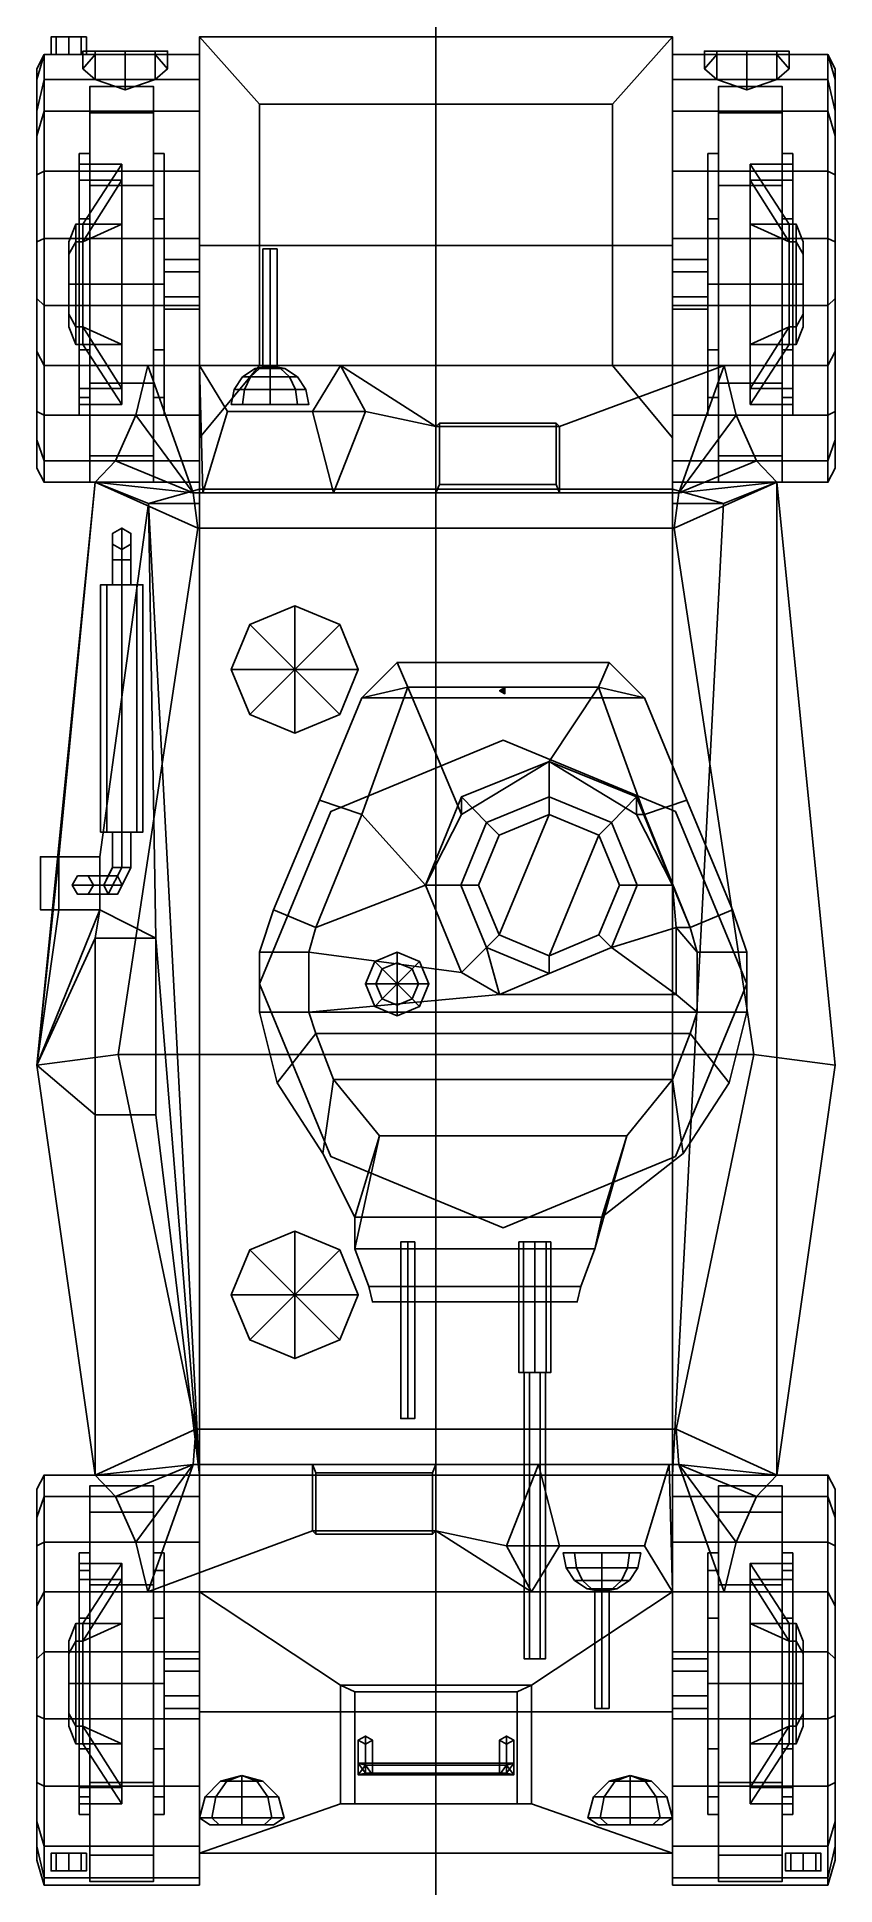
# Model space of a CAD drawing. Header units: millimetres. Extents: x -1.13 to 1.13, y -2.55 to 2.68.
import ezdxf

# ---------------------------------------------------------------- set-up
doc = ezdxf.new("R2010")
doc.units = ezdxf.units.MM
for name, color, linetype in [('addon', 3, 'Continuous'), ('drawing', 9, 'Continuous'), ('fenders', 6, 'Continuous'), ('gun', 1, 'Continuous'), ('sleeve', 5, 'Continuous'), ('turret', 2, 'Continuous'), ('wheels', 2, 'Continuous')]:
    doc.layers.add(name, color=color, linetype=linetype)

msp = doc.modelspace()

# ---------------------------------------------------------------- linework, layer by layer
for points in [[(-1.0754, 2.68, 0.8354), (-1.09, 2.68, 0.8), (-1.09, 2.63, 0.8), (-1.0754, 2.63, 0.8354)], [(-1.09, 2.68, 0.8), (-1.0754, 2.68, 0.7646), (-1.0754, 2.63, 0.7646), (-1.09, 2.63, 0.8)], [(-1.04, 2.68, 0.75), (-1.0754, 2.68, 0.7646), (-1.09, 2.68, 0.8), (-1.0046, 2.68, 0.7646)], [(-1.09, 2.68, 0.8), (-1.0754, 2.68, 0.8354), (-0.99, 2.68, 0.8), (-1.0046, 2.68, 0.7646)], [(-1.04, 2.68, 0.85), (-1.0754, 2.68, 0.8354), (-1.0754, 2.63, 0.8354), (-1.04, 2.63, 0.85)], [(-1.0754, 2.68, 0.7646), (-1.04, 2.68, 0.75), (-1.04, 2.63, 0.75), (-1.0754, 2.63, 0.7646)], [(-1.0046, 2.68, 0.8354), (-0.99, 2.68, 0.8), (-1.0754, 2.68, 0.8354), (-1.04, 2.68, 0.85)], [(-1.0046, 2.68, 0.8354), (-1.04, 2.68, 0.85), (-1.04, 2.63, 0.85), (-1.0046, 2.63, 0.8354)], [(-1.04, 2.68, 0.75), (-1.0046, 2.68, 0.7646), (-1.0046, 2.63, 0.7646), (-1.04, 2.63, 0.75)], [(-0.99, 2.68, 0.8), (-1.0046, 2.68, 0.8354), (-1.0046, 2.63, 0.8354), (-0.99, 2.63, 0.8)], [(-1.0046, 2.68, 0.7646), (-0.99, 2.68, 0.8), (-0.99, 2.63, 0.8), (-1.0046, 2.63, 0.7646)], [(0.67, 2.68, 0.91), (0.67, 2.09, 0.51), (-0.67, 2.09, 0.51), (-0.67, 2.68, 0.91)], [(-0.67, 2.68, 0.91), (-0.67, 2.09, 0.51), (-0.67, 1.4, 0.51), (-0.67, 1.5458, 1.0886)], [(-0.5, 1.75, 1.33), (-0.5, 2.49, 1.19), (-0.67, 2.68, 0.91), (-0.67, 1.5458, 1.0886)], [(0.5, 2.49, 1.19), (0.67, 2.68, 0.91), (-0.67, 2.68, 0.91), (-0.5, 2.49, 1.19)], [(0.67, 1.5458, 1.0886), (0.67, 2.68, 0.91), (0.5, 2.49, 1.19), (0.5, 1.75, 1.33)], [(0.67, 1.4, 0.51), (0.67, 2.09, 0.51), (0.67, 2.68, 0.91), (0.67, 1.5458, 1.0886)], [(0.5, 1.75, 1.33), (0.5, 2.49, 1.19), (-0.5, 2.49, 1.19), (-0.5, 1.75, 1.33)], [(-0.67, 2.05, 0.55), (-0.67, 2.015, 0.4894), (-0.77, 2.015, 0.4894), (-0.77, 2.05, 0.55)], [(-0.67, 2.015, 0.6106), (-0.67, 2.05, 0.55), (-0.77, 2.05, 0.55), (-0.77, 2.015, 0.6106)], [(-0.67, 1.4, 0.51), (-0.67, 2.09, 0.51), (0.67, 2.09, 0.51), (0.67, 1.4, 0.51)], [(0.77, 2.015, 0.6106), (0.77, 2.05, 0.55), (0.67, 2.05, 0.55), (0.67, 2.015, 0.6106)], [(0.77, 2.05, 0.55), (0.77, 2.015, 0.4894), (0.67, 2.015, 0.4894), (0.67, 2.05, 0.55)], [(-0.67, 2.015, 0.4894), (-0.67, 1.945, 0.4894), (-0.77, 1.945, 0.4894), (-0.77, 2.015, 0.4894)], [(-0.67, 1.945, 0.6106), (-0.67, 2.015, 0.6106), (-0.77, 2.015, 0.6106), (-0.77, 1.945, 0.6106)], [(0.77, 1.945, 0.6106), (0.77, 2.015, 0.6106), (0.67, 2.015, 0.6106), (0.67, 1.945, 0.6106)], [(0.77, 2.015, 0.4894), (0.77, 1.945, 0.4894), (0.67, 1.945, 0.4894), (0.67, 2.015, 0.4894)], [(-0.67, 1.945, 0.4894), (-0.67, 1.91, 0.55), (-0.77, 1.91, 0.55), (-0.77, 1.945, 0.4894)], [(-0.67, 1.91, 0.55), (-0.67, 1.945, 0.6106), (-0.77, 1.945, 0.6106), (-0.77, 1.91, 0.55)], [(0.77, 1.91, 0.55), (0.77, 1.945, 0.6106), (0.67, 1.945, 0.6106), (0.67, 1.91, 0.55)], [(0.77, 1.945, 0.4894), (0.77, 1.91, 0.55), (0.67, 1.91, 0.55), (0.67, 1.945, 0.4894)], [(-0.8502, 1.61, 1.24), (-0.8502, 1.61, 1.24), (-0.6878, 1.39, 1.6637), (-0.8157, 1.75, 1.33)], [(-0.8157, 1.75, 1.33), (-0.8502, 1.61, 1.24), (-0.67, 1.61, 1.24), (-0.67, 1.75, 1.33)], [(-0.8157, 1.75, 1.33), (-0.6878, 1.39, 1.6637), (-0.66, 1.39, 1.6637), (-0.67, 1.75, 1.33)], [(-0.67, 1.75, 1.33), (-0.59, 1.62, 1.61), (-0.35, 1.62, 1.61), (-0.27, 1.75, 1.33)], [(-0.67, 1.75, 1.33), (-0.66, 1.39, 1.6637), (-0.66, 1.39, 1.6637), (-0.59, 1.62, 1.61)], [(-0.67, 1.75, 1.33), (-0.67, 1.42, 0.94), (-0.67, 1.48, 1.09), (-0.67, 1.61, 1.24)], [(-0.67, 1.75, 1.33), (-0.5, 1.75, 1.33), (-0.67, 1.5458, 1.0886), (-0.67, 1.75, 1.33)], [(-0.27, 1.75, 1.33), (-0.35, 1.62, 1.61), (-0.2, 1.6197, 1.4508)], [(-0.27, 1.75, 1.33), (-0.2, 1.6197, 1.4508), (0, 1.5774, 1.49), (-0.27, 1.75, 1.33)], [(-0.27, 1.75, 1.33), (0, 1.5774, 1.49), (0.35, 1.5774, 1.49), (0.8157, 1.75, 1.33)], [(0.35, 1.5774, 1.49), (0.35, 1.39, 1.6637), (0.6878, 1.39, 1.6637), (0.8157, 1.75, 1.33)], [(0.67, 1.75, 1.33), (0.67, 1.5458, 1.0886), (0.5, 1.75, 1.33), (0.67, 1.75, 1.33)], [(0.67, 1.48, 1.09), (0.67, 1.42, 0.94), (0.67, 1.75, 1.33), (0.67, 1.61, 1.24)], [(0.67, 1.75, 1.33), (0.67, 1.61, 1.24), (0.8502, 1.61, 1.24), (0.8157, 1.75, 1.33)], [(0.8157, 1.75, 1.33), (0.6878, 1.39, 1.6637), (0.8502, 1.61, 1.24)], [(-0.9077, 1.48, 1.09), (-0.9077, 1.48, 1.09), (-0.6878, 1.39, 1.6637), (-0.8502, 1.61, 1.24)], [(-0.8502, 1.61, 1.24), (-0.9077, 1.48, 1.09), (-0.67, 1.48, 1.09), (-0.67, 1.61, 1.24)], [(-0.59, 1.62, 1.61), (-0.66, 1.39, 1.6637), (-0.29, 1.39, 1.6637), (-0.35, 1.62, 1.61)], [(-0.2, 1.6197, 1.4508), (-0.35, 1.62, 1.61), (-0.29, 1.39, 1.6637)], [(-0.2, 1.6197, 1.4508), (-0.29, 1.39, 1.6637), (0, 1.39, 1.6637), (0, 1.5774, 1.49)], [(0, 1.5774, 1.49), (0, 1.39, 1.6637), (0.01, 1.4139, 1.66), (0.01, 1.5866, 1.5)], [(0, 1.5774, 1.49), (0.01, 1.5866, 1.5), (0.34, 1.5866, 1.5), (0.35, 1.5774, 1.49)], [(0.01, 1.5866, 1.5), (0.01, 1.4139, 1.66), (0.34, 1.4139, 1.66), (0.34, 1.5866, 1.5)], [(0.34, 1.5866, 1.5), (0.34, 1.4139, 1.66), (0.35, 1.39, 1.6637), (0.35, 1.5774, 1.49)], [(0.67, 1.61, 1.24), (0.67, 1.48, 1.09), (0.9077, 1.48, 1.09), (0.8502, 1.61, 1.24)], [(0.8502, 1.61, 1.24), (0.6878, 1.39, 1.6637), (0.9077, 1.48, 1.09)], [(-0.67, 1.5458, 1.0886), (-0.67, 1.4, 0.51), (-0.67, 1.36, 0.72), (-0.67, 1.42, 0.94)], [(0.67, 1.36, 0.72), (0.67, 1.4, 0.51), (0.67, 1.5458, 1.0886), (0.67, 1.42, 0.94)], [(-0.9652, 1.42, 0.94), (-0.9652, 1.42, 0.94), (-0.6878, 1.39, 1.6637), (-0.9077, 1.48, 1.09)], [(-0.9077, 1.48, 1.09), (-0.9652, 1.42, 0.94), (-0.67, 1.42, 0.94), (-0.67, 1.48, 1.09)], [(0.67, 1.48, 1.09), (0.67, 1.42, 0.94), (0.9652, 1.42, 0.94), (0.9077, 1.48, 1.09)], [(0.9077, 1.48, 1.09), (0.6878, 1.39, 1.6637), (0.9652, 1.42, 0.94)], [(-0.9652, 1.42, 0.94), (-1.13, -0.23, 1.18), (-0.9, -0.2, 1.71), (-0.6745, 1.29, 1.71)], [(-1.13, -0.23, 1.18), (-0.9652, 1.42, 0.94), (-1.0682, 0.36, 1.09)], [(-0.9652, 1.42, 0.94), (-0.8142, 1.36, 0.72), (-0.9515, 0.36, 0.92), (-1.0682, 0.36, 1.09)], [(-0.6745, 1.29, 1.71), (-0.6745, 1.29, 1.71), (-0.6878, 1.39, 1.6637), (-0.9652, 1.42, 0.94)], [(-0.9652, 1.42, 0.94), (-0.8142, 1.36, 0.72), (-0.67, 1.36, 0.72), (-0.67, 1.42, 0.94)], [(0.01, 1.4139, 1.66), (0, 1.39, 1.6637), (0.35, 1.39, 1.6637), (0.34, 1.4139, 1.66)], [(0.9652, -1.39, 0.94), (0.67, -1.39, 0.51), (0.8142, 1.36, 0.72), (0.9652, 1.42, 0.94)], [(0.67, 1.42, 0.94), (0.67, 1.36, 0.72), (0.8142, 1.36, 0.72), (0.9652, 1.42, 0.94)], [(0.6745, 1.29, 1.71), (0.9, -0.2, 1.71), (1.13, -0.23, 1.18), (0.9652, 1.42, 0.94)], [(0.9652, 1.42, 0.94), (0.6878, 1.39, 1.6637), (0.6745, 1.29, 1.71)], [(1.13, -0.23, 1.18), (0.9652, -1.39, 0.94), (0.9652, 1.42, 0.94), (1.13, -0.23, 1.18)], [(-0.9515, 0.36, 0.92), (-0.8142, 1.36, 0.72), (-0.7936, 0.13, 0.69), (-0.9515, 0.21, 0.92)], [(-0.8142, 1.36, 0.72), (-0.67, 1.4, 0.51), (-0.67, 1.4, 0.51), (-0.67, 1.36, 0.72)], [(-0.67, 1.4, 0.51), (-0.67, -1.39, 0.51), (-0.67, -1.39, 0.51), (-0.8142, 1.36, 0.72)], [(-0.67, -1.39, 0.51), (-0.67, -1.39, 0.51), (-0.7936, 0.13, 0.69), (-0.8142, 1.36, 0.72)], [(0.6745, 1.29, 1.71), (0.6878, 1.39, 1.6637), (-0.6878, 1.39, 1.6637), (-0.6745, 1.29, 1.71)], [(0.67, 1.36, 0.72), (0.67, 1.4, 0.51), (0.67, 1.4, 0.51), (0.8142, 1.36, 0.72)], [(0.67, -1.39, 0.51), (0.67, -1.39, 0.51), (0.67, 1.4, 0.51), (0.8142, 1.36, 0.72)], [(-0.89, 1.29, 0.67), (-0.89, 1.23, 0.67), (-0.916, 1.245, 0.67), (-0.916, 1.275, 0.67)], [(-0.89, 1.29, 0.67), (-0.916, 1.275, 0.67), (-0.916, 1.2, 0.745), (-0.89, 1.2, 0.76)], [(-0.916, 1.275, 0.67), (-0.916, 1.245, 0.67), (-0.916, 1.2, 0.715), (-0.916, 1.2, 0.745)], [(0.9, -0.2, 1.71), (0.6745, 1.29, 1.71), (-0.6745, 1.29, 1.71), (-0.9, -0.2, 1.71)], [(-0.864, 1.275, 0.67), (-0.864, 1.245, 0.67), (-0.89, 1.23, 0.67), (-0.89, 1.29, 0.67)], [(-0.864, 1.275, 0.67), (-0.89, 1.29, 0.67), (-0.89, 1.2, 0.76), (-0.864, 1.2, 0.745)], [(-0.864, 1.245, 0.67), (-0.864, 1.275, 0.67), (-0.864, 1.2, 0.745), (-0.864, 1.2, 0.715)], [(-0.916, 1.245, 0.67), (-0.89, 1.23, 0.67), (-0.89, 1.2, 0.7), (-0.916, 1.2, 0.715)], [(-0.89, 1.23, 0.67), (-0.864, 1.245, 0.67), (-0.864, 1.2, 0.715), (-0.89, 1.2, 0.7)], [(-0.89, 1.2, 0.76), (-0.916, 1.2, 0.745), (-0.916, 1.13, 0.745), (-0.89, 1.13, 0.76)], [(-0.916, 1.2, 0.745), (-0.916, 1.2, 0.715), (-0.916, 1.13, 0.715), (-0.916, 1.13, 0.745)], [(-0.916, 1.2, 0.715), (-0.89, 1.2, 0.7), (-0.89, 1.13, 0.7), (-0.916, 1.13, 0.715)], [(-0.864, 1.2, 0.745), (-0.89, 1.2, 0.76), (-0.89, 1.13, 0.76), (-0.864, 1.13, 0.745)], [(-0.89, 1.2, 0.7), (-0.864, 1.2, 0.715), (-0.864, 1.13, 0.715), (-0.89, 1.13, 0.7)], [(-0.864, 1.2, 0.715), (-0.864, 1.2, 0.745), (-0.864, 1.13, 0.745), (-0.864, 1.13, 0.715)], [(-0.89, 1.13, 0.67), (-0.9324, 1.13, 0.6876), (-0.95, 1.13, 0.73), (-0.8476, 1.13, 0.6876)], [(-0.8476, 1.13, 0.6876), (-0.95, 1.13, 0.73), (-0.9324, 1.13, 0.7724), (-0.83, 1.13, 0.73)], [(-0.95, 1.13, 0.73), (-0.9324, 1.13, 0.6876), (-0.9324, 0.43, 0.6876), (-0.95, 0.43, 0.73)], [(-0.9324, 1.13, 0.7724), (-0.95, 1.13, 0.73), (-0.95, 0.43, 0.73), (-0.9324, 0.43, 0.7724)], [(-0.83, 1.13, 0.73), (-0.9324, 1.13, 0.7724), (-0.89, 1.13, 0.79), (-0.8476, 1.13, 0.7724)], [(-0.9324, 1.13, 0.6876), (-0.89, 1.13, 0.67), (-0.89, 0.43, 0.67), (-0.9324, 0.43, 0.6876)], [(-0.89, 1.13, 0.79), (-0.9324, 1.13, 0.7724), (-0.9324, 0.43, 0.7724), (-0.89, 0.43, 0.79)], [(-0.89, 1.13, 0.67), (-0.8476, 1.13, 0.6876), (-0.8476, 0.43, 0.6876), (-0.89, 0.43, 0.67)], [(-0.8476, 1.13, 0.7724), (-0.89, 1.13, 0.79), (-0.89, 0.43, 0.79), (-0.8476, 0.43, 0.7724)], [(-0.8476, 1.13, 0.6876), (-0.83, 1.13, 0.73), (-0.83, 0.43, 0.73), (-0.8476, 0.43, 0.6876)], [(-0.83, 1.13, 0.73), (-0.8476, 1.13, 0.7724), (-0.8476, 0.43, 0.7724), (-0.83, 0.43, 0.73)], [(-0.4, 1.07, 1.71), (-0.5273, 1.0173, 1.71), (-0.5273, 1.0173, 1.75), (-0.4, 1.07, 1.75)], [(-0.4, 1.07, 1.75), (-0.5273, 1.0173, 1.75), (-0.4, 0.89, 1.79)], [(-0.2727, 1.0173, 1.71), (-0.4, 1.07, 1.71), (-0.4, 1.07, 1.75), (-0.2727, 1.0173, 1.75)], [(-0.2727, 1.0173, 1.75), (-0.4, 1.07, 1.75), (-0.4, 0.89, 1.79)], [(-0.5273, 1.0173, 1.71), (-0.58, 0.89, 1.71), (-0.58, 0.89, 1.75), (-0.5273, 1.0173, 1.75)], [(-0.5273, 1.0173, 1.75), (-0.58, 0.89, 1.75), (-0.4, 0.89, 1.79)], [(-0.22, 0.89, 1.75), (-0.2727, 1.0173, 1.75), (-0.4, 0.89, 1.79)], [(-0.22, 0.89, 1.71), (-0.2727, 1.0173, 1.71), (-0.2727, 1.0173, 1.75), (-0.22, 0.89, 1.75)], [(-0.58, 0.89, 1.71), (-0.5273, 0.7627, 1.71), (-0.5273, 0.7627, 1.75), (-0.58, 0.89, 1.75)], [(-0.58, 0.89, 1.75), (-0.5273, 0.7627, 1.75), (-0.4, 0.89, 1.79)], [(-0.5273, 0.7627, 1.75), (-0.4, 0.71, 1.75), (-0.4, 0.89, 1.79)], [(-0.4, 0.71, 1.75), (-0.2727, 0.7627, 1.75), (-0.4, 0.89, 1.79)], [(-0.2727, 0.7627, 1.75), (-0.22, 0.89, 1.75), (-0.4, 0.89, 1.79)], [(-0.2727, 0.7627, 1.71), (-0.22, 0.89, 1.71), (-0.22, 0.89, 1.75), (-0.2727, 0.7627, 1.75)], [(-0.5273, 0.7627, 1.71), (-0.4, 0.71, 1.71), (-0.4, 0.71, 1.75), (-0.5273, 0.7627, 1.75)], [(-0.4, 0.71, 1.71), (-0.2727, 0.7627, 1.71), (-0.2727, 0.7627, 1.75), (-0.4, 0.71, 1.75)], [(-0.95, 0.43, 0.73), (-0.8476, 0.43, 0.7724), (-0.89, 0.43, 0.79), (-0.9324, 0.43, 0.7724)], [(-0.9324, 0.43, 0.6876), (-0.83, 0.43, 0.73), (-0.8476, 0.43, 0.7724), (-0.95, 0.43, 0.73)], [(-0.89, 0.43, 0.67), (-0.8476, 0.43, 0.6876), (-0.83, 0.43, 0.73), (-0.9324, 0.43, 0.6876)], [(-0.916, 0.43, 0.715), (-0.89, 0.43, 0.7), (-0.89, 0.33, 0.7), (-0.916, 0.33, 0.715)], [(-0.916, 0.43, 0.745), (-0.916, 0.43, 0.715), (-0.916, 0.33, 0.715), (-0.916, 0.33, 0.745)], [(-0.89, 0.43, 0.76), (-0.916, 0.43, 0.745), (-0.916, 0.33, 0.745), (-0.89, 0.33, 0.76)], [(-0.89, 0.43, 0.7), (-0.864, 0.43, 0.715), (-0.864, 0.33, 0.715), (-0.89, 0.33, 0.7)], [(-0.864, 0.43, 0.745), (-0.89, 0.43, 0.76), (-0.89, 0.33, 0.76), (-0.864, 0.33, 0.745)], [(-0.864, 0.43, 0.715), (-0.864, 0.43, 0.745), (-0.864, 0.33, 0.745), (-0.864, 0.33, 0.715)], [(-1.13, -0.23, 1.18), (-1.0682, 0.36, 1.09), (-1.0682, 0.21, 1.09)], [(-1.0682, 0.36, 1.09), (-0.9515, 0.36, 0.92), (-1.12, 0.36, 0.92), (-1.12, 0.36, 1.01)], [(-1.12, 0.36, 1.01), (-1.12, 0.36, 0.92), (-1.12, 0.21, 0.92), (-1.12, 0.21, 1.01)], [(-1.0682, 0.36, 1.09), (-1.12, 0.36, 1.01), (-1.12, 0.21, 1.01), (-1.0682, 0.21, 1.09)], [(-0.916, 0.33, 0.715), (-0.89, 0.33, 0.7), (-0.928, 0.254, 0.7658), (-0.941, 0.28, 0.7583)], [(-0.916, 0.33, 0.745), (-0.916, 0.33, 0.715), (-0.941, 0.28, 0.7583), (-0.928, 0.306, 0.7658)], [(-0.89, 0.33, 0.7), (-0.864, 0.33, 0.715), (-0.902, 0.254, 0.7808), (-0.928, 0.254, 0.7658)], [(-0.89, 0.33, 0.76), (-0.916, 0.33, 0.745), (-0.928, 0.306, 0.7658), (-0.902, 0.306, 0.7808)], [(-0.864, 0.33, 0.715), (-0.864, 0.33, 0.745), (-0.889, 0.28, 0.7883), (-0.902, 0.254, 0.7808)], [(-0.864, 0.33, 0.745), (-0.89, 0.33, 0.76), (-0.902, 0.306, 0.7808), (-0.889, 0.28, 0.7883)], [(-0.928, 0.306, 0.7658), (-0.941, 0.28, 0.7583), (-1.03, 0.28, 0.92), (-1.015, 0.306, 0.92)], [(-0.941, 0.28, 0.7583), (-0.928, 0.254, 0.7658), (-1.015, 0.254, 0.92), (-1.03, 0.28, 0.92)], [(-0.902, 0.306, 0.7808), (-0.928, 0.306, 0.7658), (-1.015, 0.306, 0.92), (-0.985, 0.306, 0.92)], [(-0.889, 0.28, 0.7883), (-0.902, 0.306, 0.7808), (-0.985, 0.306, 0.92), (-0.97, 0.28, 0.92)], [(-0.902, 0.254, 0.7808), (-0.889, 0.28, 0.7883), (-0.97, 0.28, 0.92), (-0.985, 0.254, 0.92)], [(-1.0682, 0.21, 1.09), (-0.9515, 0.21, 0.92), (-1.13, -0.23, 1.18)], [(-0.9515, 0.21, 0.92), (-0.9652, 0.13, 0.94), (-1.13, -0.23, 1.18)], [(-1.12, 0.21, 1.01), (-1.12, 0.21, 0.92), (-0.9515, 0.21, 0.92), (-1.0682, 0.21, 1.09)], [(-0.928, 0.254, 0.7658), (-0.902, 0.254, 0.7808), (-0.985, 0.254, 0.92), (-1.015, 0.254, 0.92)], [(-0.7936, 0.13, 0.69), (-0.7936, 0.13, 0.69), (-0.9652, 0.13, 0.94), (-0.9515, 0.21, 0.92)], [(-0.9652, 0.13, 0.94), (-0.9652, -0.37, 0.94), (-1.13, -0.23, 1.18)], [(-0.7936, 0.13, 0.69), (-0.7936, 0.13, 0.69), (-0.9652, 0.13, 0.76), (-0.9652, 0.13, 0.94)], [(-0.9652, 0.13, 0.76), (-0.7936, 0.13, 0.69), (-0.7936, -0.37, 0.69), (-0.9652, -0.37, 0.76)], [(-0.9652, 0.13, 0.94), (-0.9652, 0.13, 0.76), (-0.9652, -0.37, 0.76), (-0.9652, -0.37, 0.94)], [(-0.67, -1.39, 0.51), (-0.67, -1.39, 0.51), (-0.7936, -0.37, 0.69), (-0.7936, 0.13, 0.69)], [(-1.13, -0.23, 1.18), (-0.9652, -1.39, 0.94), (-0.6804, -1.26, 1.71), (-0.9, -0.2, 1.71)], [(-0.9, -0.2, 1.71), (-0.6804, -1.26, 1.71), (0.6804, -1.26, 1.71), (0.9, -0.2, 1.71)], [(0.9, -0.2, 1.71), (0.6804, -1.26, 1.71), (0.9652, -1.39, 0.94), (1.13, -0.23, 1.18)], [(-0.9652, -0.37, 0.94), (-0.9652, -1.39, 0.94), (-1.13, -0.23, 1.18)], [(-0.9652, -0.37, 0.94), (-0.7936, -0.37, 0.69), (-0.67, -1.39, 0.51), (-0.9652, -1.39, 0.94)], [(-0.9652, -0.37, 0.94), (-0.9652, -0.37, 0.76), (-0.7936, -0.37, 0.69), (-0.9652, -0.37, 0.94)], [(-0.4, -0.7, 1.71), (-0.5273, -0.7527, 1.71), (-0.5273, -0.7527, 1.75), (-0.4, -0.7, 1.75)], [(-0.4, -0.7, 1.75), (-0.5273, -0.7527, 1.75), (-0.4, -0.88, 1.79)], [(-0.2727, -0.7527, 1.71), (-0.4, -0.7, 1.71), (-0.4, -0.7, 1.75), (-0.2727, -0.7527, 1.75)], [(-0.2727, -0.7527, 1.75), (-0.4, -0.7, 1.75), (-0.4, -0.88, 1.79)], [(-0.5273, -0.7527, 1.71), (-0.58, -0.88, 1.71), (-0.58, -0.88, 1.75), (-0.5273, -0.7527, 1.75)], [(-0.5273, -0.7527, 1.75), (-0.58, -0.88, 1.75), (-0.4, -0.88, 1.79)], [(-0.22, -0.88, 1.75), (-0.2727, -0.7527, 1.75), (-0.4, -0.88, 1.79)], [(-0.22, -0.88, 1.71), (-0.2727, -0.7527, 1.71), (-0.2727, -0.7527, 1.75), (-0.22, -0.88, 1.75)], [(-0.58, -0.88, 1.71), (-0.5273, -1.0073, 1.71), (-0.5273, -1.0073, 1.75), (-0.58, -0.88, 1.75)], [(-0.58, -0.88, 1.75), (-0.5273, -1.0073, 1.75), (-0.4, -0.88, 1.79)], [(-0.5273, -1.0073, 1.75), (-0.4, -1.06, 1.75), (-0.4, -0.88, 1.79)], [(-0.2727, -1.0073, 1.75), (-0.22, -0.88, 1.75), (-0.4, -0.88, 1.79)], [(-0.4, -1.06, 1.75), (-0.2727, -1.0073, 1.75), (-0.4, -0.88, 1.79)], [(-0.2727, -1.0073, 1.71), (-0.22, -0.88, 1.71), (-0.22, -0.88, 1.75), (-0.2727, -1.0073, 1.75)], [(-0.5273, -1.0073, 1.71), (-0.4, -1.06, 1.71), (-0.4, -1.06, 1.75), (-0.5273, -1.0073, 1.75)], [(-0.4, -1.06, 1.71), (-0.2727, -1.0073, 1.71), (-0.2727, -1.0073, 1.75), (-0.4, -1.06, 1.75)], [(-0.9652, -1.39, 0.94), (-0.6878, -1.36, 1.6637), (-0.6804, -1.26, 1.71)], [(-0.6804, -1.26, 1.71), (-0.6878, -1.36, 1.6637), (0.6878, -1.36, 1.6637), (0.6804, -1.26, 1.71)], [(0.6804, -1.26, 1.71), (0.6804, -1.26, 1.71), (0.6878, -1.36, 1.6637), (0.9652, -1.39, 0.94)], [(-0.9077, -1.45, 1.09), (-0.6878, -1.36, 1.6637), (-0.9652, -1.39, 0.94)], [(-0.9652, -1.39, 0.94), (-0.67, -1.39, 0.51), (-0.67, -1.39, 0.51), (-0.67, -1.39, 0.94)], [(-0.9652, -1.39, 0.94), (-0.67, -1.39, 0.94), (-0.67, -1.45, 1.09), (-0.9077, -1.45, 1.09)], [(-0.8502, -1.58, 1.24), (-0.6878, -1.36, 1.6637), (-0.9077, -1.45, 1.09)], [(-0.8157, -1.72, 1.33), (-0.6878, -1.36, 1.6637), (-0.8502, -1.58, 1.24)], [(-0.35, -1.5474, 1.49), (-0.35, -1.36, 1.6637), (-0.6878, -1.36, 1.6637), (-0.8157, -1.72, 1.33)], [(-0.67, -1.39, 0.94), (-0.67, -1.39, 0.51), (-0.67, -1.72, 1.33), (-0.67, -1.45, 1.09)], [(-0.67, -1.39, 0.51), (-0.67, -2.06, 0.51), (-0.67, -2.46, 1.05), (-0.67, -1.72, 1.33)], [(0.67, -1.39, 0.51), (0.67, -2.06, 0.51), (-0.67, -2.06, 0.51), (-0.67, -1.39, 0.51)], [(-0.01, -1.3839, 1.66), (0, -1.36, 1.6637), (-0.35, -1.36, 1.6637), (-0.34, -1.3839, 1.66)], [(-0.34, -1.5566, 1.5), (-0.34, -1.3839, 1.66), (-0.35, -1.36, 1.6637), (-0.35, -1.5474, 1.49)], [(-0.01, -1.5566, 1.5), (-0.01, -1.3839, 1.66), (-0.34, -1.3839, 1.66), (-0.34, -1.5566, 1.5)], [(0, -1.5474, 1.49), (0, -1.36, 1.6637), (-0.01, -1.3839, 1.66), (-0.01, -1.5566, 1.5)], [(0.2, -1.5897, 1.4508), (0.29, -1.36, 1.6637), (0, -1.36, 1.6637), (0, -1.5474, 1.49)], [(0.2, -1.5897, 1.4508), (0.35, -1.59, 1.61), (0.29, -1.36, 1.6637)], [(0.59, -1.59, 1.61), (0.66, -1.36, 1.6637), (0.29, -1.36, 1.6637), (0.35, -1.59, 1.61)], [(0.67, -1.72, 1.33), (0.66, -1.36, 1.6637), (0.66, -1.36, 1.6637), (0.59, -1.59, 1.61)], [(0.8157, -1.72, 1.33), (0.6878, -1.36, 1.6637), (0.66, -1.36, 1.6637), (0.67, -1.72, 1.33)], [(0.67, -1.39, 0.51), (0.9652, -1.39, 0.94), (0.67, -1.39, 0.94), (0.67, -1.39, 0.51)], [(0.67, -1.72, 1.33), (0.67, -1.39, 0.51), (0.67, -1.39, 0.94), (0.67, -1.45, 1.09)], [(0.67, -2.46, 1.05), (0.67, -2.06, 0.51), (0.67, -1.39, 0.51), (0.67, -1.72, 1.33)], [(0.9652, -1.39, 0.94), (0.9077, -1.45, 1.09), (0.67, -1.45, 1.09), (0.67, -1.39, 0.94)], [(0.8502, -1.58, 1.24), (0.8502, -1.58, 1.24), (0.6878, -1.36, 1.6637), (0.8157, -1.72, 1.33)], [(0.9077, -1.45, 1.09), (0.9077, -1.45, 1.09), (0.6878, -1.36, 1.6637), (0.8502, -1.58, 1.24)], [(0.9652, -1.39, 0.94), (0.9652, -1.39, 0.94), (0.6878, -1.36, 1.6637), (0.9077, -1.45, 1.09)], [(-0.9077, -1.45, 1.09), (-0.67, -1.45, 1.09), (-0.67, -1.58, 1.24), (-0.8502, -1.58, 1.24)], [(-0.67, -1.58, 1.24), (-0.67, -1.45, 1.09), (-0.67, -1.72, 1.33), (-0.67, -1.58, 1.24)], [(0.9077, -1.45, 1.09), (0.8502, -1.58, 1.24), (0.67, -1.58, 1.24), (0.67, -1.45, 1.09)], [(0.67, -1.72, 1.33), (0.67, -1.45, 1.09), (0.67, -1.58, 1.24)], [(0.27, -1.72, 1.33), (0, -1.5474, 1.49), (-0.35, -1.5474, 1.49), (-0.8157, -1.72, 1.33)], [(0, -1.5474, 1.49), (-0.01, -1.5566, 1.5), (-0.34, -1.5566, 1.5), (-0.35, -1.5474, 1.49)], [(0.27, -1.72, 1.33), (0.2, -1.5897, 1.4508), (0, -1.5474, 1.49), (0.27, -1.72, 1.33)], [(-0.8502, -1.58, 1.24), (-0.67, -1.58, 1.24), (-0.67, -1.72, 1.33), (-0.8157, -1.72, 1.33)], [(0.27, -1.72, 1.33), (0.35, -1.59, 1.61), (0.2, -1.5897, 1.4508)], [(0.67, -1.72, 1.33), (0.59, -1.59, 1.61), (0.35, -1.59, 1.61), (0.27, -1.72, 1.33)], [(0.8502, -1.58, 1.24), (0.8157, -1.72, 1.33), (0.67, -1.72, 1.33), (0.67, -1.58, 1.24)], [(-0.67, -1.72, 1.33), (-0.67, -2.46, 1.05), (-0.27, -2.32, 1.103), (-0.27, -1.9843, 1.23)], [(-0.67, -1.72, 1.33), (-0.27, -1.9843, 1.23), (0.27, -1.9843, 1.23), (0.67, -1.72, 1.33)], [(0.27, -1.9843, 1.23), (0.27, -2.32, 1.103), (0.67, -2.46, 1.05), (0.67, -1.72, 1.33)], [(-0.67, -1.945, 0.6106), (-0.67, -1.91, 0.55), (-0.77, -1.91, 0.55), (-0.77, -1.945, 0.6106)], [(-0.67, -1.91, 0.55), (-0.67, -1.945, 0.4894), (-0.77, -1.945, 0.4894), (-0.77, -1.91, 0.55)], [(0.77, -1.945, 0.6106), (0.77, -1.91, 0.55), (0.67, -1.91, 0.55), (0.67, -1.945, 0.6106)], [(0.77, -1.91, 0.55), (0.77, -1.945, 0.4894), (0.67, -1.945, 0.4894), (0.67, -1.91, 0.55)], [(-0.67, -2.015, 0.6106), (-0.67, -1.945, 0.6106), (-0.77, -1.945, 0.6106), (-0.77, -2.015, 0.6106)], [(-0.67, -1.945, 0.4894), (-0.67, -2.015, 0.4894), (-0.77, -2.015, 0.4894), (-0.77, -1.945, 0.4894)], [(-0.27, -1.9843, 1.23), (-0.27, -2.32, 1.103), (-0.23, -2.32, 1.11), (-0.23, -2.0029, 1.23)], [(-0.27, -1.9843, 1.23), (-0.23, -2.0029, 1.23), (0.23, -2.0029, 1.23), (0.27, -1.9843, 1.23)], [(0.23, -2.0029, 1.23), (0.23, -2.32, 1.11), (0.27, -2.32, 1.103), (0.27, -1.9843, 1.23)], [(0.77, -2.015, 0.6106), (0.77, -1.945, 0.6106), (0.67, -1.945, 0.6106), (0.67, -2.015, 0.6106)], [(0.77, -1.945, 0.4894), (0.77, -2.015, 0.4894), (0.67, -2.015, 0.4894), (0.67, -1.945, 0.4894)], [(-0.67, -2.05, 0.55), (-0.67, -2.015, 0.6106), (-0.77, -2.015, 0.6106), (-0.77, -2.05, 0.55)], [(-0.67, -2.015, 0.4894), (-0.67, -2.05, 0.55), (-0.77, -2.05, 0.55), (-0.77, -2.015, 0.4894)], [(-0.23, -2.0029, 1.23), (-0.23, -2.32, 1.11), (0.23, -2.32, 1.11), (0.23, -2.0029, 1.23)], [(0.77, -2.05, 0.55), (0.77, -2.015, 0.6106), (0.67, -2.015, 0.6106), (0.67, -2.05, 0.55)], [(0.77, -2.015, 0.4894), (0.77, -2.05, 0.55), (0.67, -2.05, 0.55), (0.67, -2.015, 0.4894)], [(-0.67, -2.46, 1.05), (-0.67, -2.06, 0.51), (0.67, -2.06, 0.51), (0.67, -2.46, 1.05)], [(-0.55, -2.24, 1.21), (-0.5924, -2.2561, 1.1676), (-0.61, -2.2561, 1.21), (-0.55, -2.24, 1.21)], [(-0.55, -2.24, 1.21), (-0.61, -2.2561, 1.21), (-0.5924, -2.2561, 1.2524), (-0.55, -2.24, 1.21)], [(-0.55, -2.24, 1.21), (-0.55, -2.2561, 1.15), (-0.5924, -2.2561, 1.1676), (-0.55, -2.24, 1.21)], [(-0.55, -2.24, 1.21), (-0.5924, -2.2561, 1.2524), (-0.55, -2.2561, 1.27), (-0.55, -2.24, 1.21)], [(-0.55, -2.24, 1.21), (-0.5076, -2.2561, 1.1676), (-0.55, -2.2561, 1.15), (-0.55, -2.24, 1.21)], [(-0.55, -2.24, 1.21), (-0.49, -2.2561, 1.21), (-0.5076, -2.2561, 1.1676), (-0.55, -2.24, 1.21)], [(-0.55, -2.24, 1.21), (-0.5076, -2.2561, 1.2524), (-0.49, -2.2561, 1.21), (-0.55, -2.24, 1.21)], [(-0.55, -2.24, 1.21), (-0.55, -2.2561, 1.27), (-0.5076, -2.2561, 1.2524), (-0.55, -2.24, 1.21)], [(0.55, -2.24, 1.21), (0.49, -2.2561, 1.21), (0.5076, -2.2561, 1.2524), (0.55, -2.24, 1.21)], [(0.55, -2.24, 1.21), (0.5076, -2.2561, 1.1676), (0.49, -2.2561, 1.21), (0.55, -2.24, 1.21)], [(0.55, -2.24, 1.21), (0.5076, -2.2561, 1.2524), (0.55, -2.2561, 1.27), (0.55, -2.24, 1.21)], [(0.55, -2.24, 1.21), (0.55, -2.2561, 1.15), (0.5076, -2.2561, 1.1676), (0.55, -2.24, 1.21)], [(0.55, -2.24, 1.21), (0.55, -2.2561, 1.27), (0.5924, -2.2561, 1.2524), (0.55, -2.24, 1.21)], [(0.55, -2.24, 1.21), (0.5924, -2.2561, 1.2524), (0.61, -2.2561, 1.21), (0.55, -2.24, 1.21)], [(0.55, -2.24, 1.21), (0.61, -2.2561, 1.21), (0.5924, -2.2561, 1.1676), (0.55, -2.24, 1.21)], [(0.55, -2.24, 1.21), (0.5924, -2.2561, 1.1676), (0.55, -2.2561, 1.15), (0.55, -2.24, 1.21)], [(-0.6235, -2.3, 1.1365), (-0.6349, -2.36, 1.1251), (-0.67, -2.36, 1.21), (-0.6539, -2.3, 1.21)], [(-0.6539, -2.3, 1.21), (-0.67, -2.36, 1.21), (-0.6349, -2.36, 1.2949), (-0.6235, -2.3, 1.2835)], [(-0.5924, -2.2561, 1.1676), (-0.6235, -2.3, 1.1365), (-0.6539, -2.3, 1.21), (-0.61, -2.2561, 1.21)], [(-0.61, -2.2561, 1.21), (-0.6539, -2.3, 1.21), (-0.6235, -2.3, 1.2835), (-0.5924, -2.2561, 1.2524)], [(-0.55, -2.3, 1.1061), (-0.55, -2.36, 1.09), (-0.6349, -2.36, 1.1251), (-0.6235, -2.3, 1.1365)], [(-0.6235, -2.3, 1.2835), (-0.6349, -2.36, 1.2949), (-0.55, -2.36, 1.33), (-0.55, -2.3, 1.3139)], [(-0.55, -2.2561, 1.15), (-0.55, -2.3, 1.1061), (-0.6235, -2.3, 1.1365), (-0.5924, -2.2561, 1.1676)], [(-0.5924, -2.2561, 1.2524), (-0.6235, -2.3, 1.2835), (-0.55, -2.3, 1.3139), (-0.55, -2.2561, 1.27)], [(-0.5076, -2.2561, 1.1676), (-0.4765, -2.3, 1.1365), (-0.55, -2.3, 1.1061), (-0.55, -2.2561, 1.15)], [(-0.55, -2.2561, 1.27), (-0.55, -2.3, 1.3139), (-0.4765, -2.3, 1.2835), (-0.5076, -2.2561, 1.2524)], [(-0.4765, -2.3, 1.1365), (-0.4651, -2.36, 1.1251), (-0.55, -2.36, 1.09), (-0.55, -2.3, 1.1061)], [(-0.55, -2.3, 1.3139), (-0.55, -2.36, 1.33), (-0.4651, -2.36, 1.2949), (-0.4765, -2.3, 1.2835)], [(-0.49, -2.2561, 1.21), (-0.4461, -2.3, 1.21), (-0.4765, -2.3, 1.1365), (-0.5076, -2.2561, 1.1676)], [(-0.5076, -2.2561, 1.2524), (-0.4765, -2.3, 1.2835), (-0.4461, -2.3, 1.21), (-0.49, -2.2561, 1.21)], [(-0.4461, -2.3, 1.21), (-0.43, -2.36, 1.21), (-0.4651, -2.36, 1.1251), (-0.4765, -2.3, 1.1365)], [(-0.4765, -2.3, 1.2835), (-0.4651, -2.36, 1.2949), (-0.43, -2.36, 1.21), (-0.4461, -2.3, 1.21)], [(0.4765, -2.3, 1.1365), (0.4651, -2.36, 1.1251), (0.43, -2.36, 1.21), (0.4461, -2.3, 1.21)], [(0.4461, -2.3, 1.21), (0.43, -2.36, 1.21), (0.4651, -2.36, 1.2949), (0.4765, -2.3, 1.2835)], [(0.5076, -2.2561, 1.1676), (0.4765, -2.3, 1.1365), (0.4461, -2.3, 1.21), (0.49, -2.2561, 1.21)], [(0.49, -2.2561, 1.21), (0.4461, -2.3, 1.21), (0.4765, -2.3, 1.2835), (0.5076, -2.2561, 1.2524)], [(0.4765, -2.3, 1.2835), (0.4651, -2.36, 1.2949), (0.55, -2.36, 1.33), (0.55, -2.3, 1.3139)], [(0.55, -2.3, 1.1061), (0.55, -2.36, 1.09), (0.4651, -2.36, 1.1251), (0.4765, -2.3, 1.1365)], [(0.55, -2.2561, 1.15), (0.55, -2.3, 1.1061), (0.4765, -2.3, 1.1365), (0.5076, -2.2561, 1.1676)], [(0.5076, -2.2561, 1.2524), (0.4765, -2.3, 1.2835), (0.55, -2.3, 1.3139), (0.55, -2.2561, 1.27)], [(0.5924, -2.2561, 1.1676), (0.6235, -2.3, 1.1365), (0.55, -2.3, 1.1061), (0.55, -2.2561, 1.15)], [(0.55, -2.2561, 1.27), (0.55, -2.3, 1.3139), (0.6235, -2.3, 1.2835), (0.5924, -2.2561, 1.2524)], [(0.55, -2.3, 1.3139), (0.55, -2.36, 1.33), (0.6349, -2.36, 1.2949), (0.6235, -2.3, 1.2835)], [(0.6235, -2.3, 1.1365), (0.6349, -2.36, 1.1251), (0.55, -2.36, 1.09), (0.55, -2.3, 1.1061)], [(0.61, -2.2561, 1.21), (0.6539, -2.3, 1.21), (0.6235, -2.3, 1.1365), (0.5924, -2.2561, 1.1676)], [(0.5924, -2.2561, 1.2524), (0.6235, -2.3, 1.2835), (0.6539, -2.3, 1.21), (0.61, -2.2561, 1.21)], [(0.6539, -2.3, 1.21), (0.67, -2.36, 1.21), (0.6349, -2.36, 1.1251), (0.6235, -2.3, 1.1365)], [(0.6235, -2.3, 1.2835), (0.6349, -2.36, 1.2949), (0.67, -2.36, 1.21), (0.6539, -2.3, 1.21)], [(-0.27, -2.32, 1.103), (-0.67, -2.46, 1.05), (0.67, -2.46, 1.05), (0.27, -2.32, 1.103)], [(-0.23, -2.32, 1.11), (-0.27, -2.32, 1.103), (0.27, -2.32, 1.103), (0.23, -2.32, 1.11)], [(-0.67, -2.36, 1.21), (-0.6349, -2.36, 1.1251), (-0.6136, -2.38, 1.1464), (-0.64, -2.38, 1.21)], [(-0.6349, -2.36, 1.2949), (-0.67, -2.36, 1.21), (-0.64, -2.38, 1.21), (-0.6136, -2.38, 1.2736)], [(-0.4864, -2.38, 1.2736), (-0.64, -2.38, 1.21), (-0.6136, -2.38, 1.1464), (-0.46, -2.38, 1.21)], [(-0.55, -2.38, 1.3), (-0.6136, -2.38, 1.2736), (-0.64, -2.38, 1.21), (-0.4864, -2.38, 1.2736)], [(-0.6349, -2.36, 1.1251), (-0.55, -2.36, 1.09), (-0.55, -2.38, 1.12), (-0.6136, -2.38, 1.1464)], [(-0.55, -2.36, 1.33), (-0.6349, -2.36, 1.2949), (-0.6136, -2.38, 1.2736), (-0.55, -2.38, 1.3)], [(-0.46, -2.38, 1.21), (-0.6136, -2.38, 1.1464), (-0.55, -2.38, 1.12), (-0.4864, -2.38, 1.1464)], [(-0.55, -2.36, 1.09), (-0.4651, -2.36, 1.1251), (-0.4864, -2.38, 1.1464), (-0.55, -2.38, 1.12)], [(-0.4651, -2.36, 1.2949), (-0.55, -2.36, 1.33), (-0.55, -2.38, 1.3), (-0.4864, -2.38, 1.2736)], [(-0.4651, -2.36, 1.1251), (-0.43, -2.36, 1.21), (-0.46, -2.38, 1.21), (-0.4864, -2.38, 1.1464)], [(-0.43, -2.36, 1.21), (-0.4651, -2.36, 1.2949), (-0.4864, -2.38, 1.2736), (-0.46, -2.38, 1.21)], [(0.43, -2.36, 1.21), (0.4651, -2.36, 1.1251), (0.4864, -2.38, 1.1464), (0.46, -2.38, 1.21)], [(0.4651, -2.36, 1.2949), (0.43, -2.36, 1.21), (0.46, -2.38, 1.21), (0.4864, -2.38, 1.2736)], [(0.55, -2.38, 1.3), (0.4864, -2.38, 1.2736), (0.46, -2.38, 1.21), (0.6136, -2.38, 1.2736)], [(0.6136, -2.38, 1.2736), (0.46, -2.38, 1.21), (0.4864, -2.38, 1.1464), (0.64, -2.38, 1.21)], [(0.55, -2.36, 1.33), (0.4651, -2.36, 1.2949), (0.4864, -2.38, 1.2736), (0.55, -2.38, 1.3)], [(0.4651, -2.36, 1.1251), (0.55, -2.36, 1.09), (0.55, -2.38, 1.12), (0.4864, -2.38, 1.1464)], [(0.64, -2.38, 1.21), (0.4864, -2.38, 1.1464), (0.55, -2.38, 1.12), (0.6136, -2.38, 1.1464)], [(0.6349, -2.36, 1.2949), (0.55, -2.36, 1.33), (0.55, -2.38, 1.3), (0.6136, -2.38, 1.2736)], [(0.55, -2.36, 1.09), (0.6349, -2.36, 1.1251), (0.6136, -2.38, 1.1464), (0.55, -2.38, 1.12)], [(0.6349, -2.36, 1.1251), (0.67, -2.36, 1.21), (0.64, -2.38, 1.21), (0.6136, -2.38, 1.1464)], [(0.67, -2.36, 1.21), (0.6349, -2.36, 1.2949), (0.6136, -2.38, 1.2736), (0.64, -2.38, 1.21)], [(-1.04, -2.46, 1.16), (-1.0754, -2.46, 1.1746), (-1.09, -2.46, 1.21), (-1.0046, -2.46, 1.1746)], [(-1.09, -2.46, 1.21), (-1.0754, -2.46, 1.2454), (-0.99, -2.46, 1.21), (-1.0046, -2.46, 1.1746)], [(-1.09, -2.46, 1.21), (-1.0754, -2.46, 1.1746), (-1.0754, -2.51, 1.1746), (-1.09, -2.51, 1.21)], [(-1.0754, -2.46, 1.2454), (-1.09, -2.46, 1.21), (-1.09, -2.51, 1.21), (-1.0754, -2.51, 1.2454)], [(-1.0754, -2.51, 1.2454), (-1.09, -2.51, 1.21), (-1.0046, -2.51, 1.2454), (-1.04, -2.51, 1.26)], [(-0.99, -2.51, 1.21), (-1.0046, -2.51, 1.2454), (-1.09, -2.51, 1.21), (-1.0754, -2.51, 1.1746)], [(-1.0046, -2.46, 1.2454), (-0.99, -2.46, 1.21), (-1.0754, -2.46, 1.2454), (-1.04, -2.46, 1.26)], [(-1.0754, -2.46, 1.1746), (-1.04, -2.46, 1.16), (-1.04, -2.51, 1.16), (-1.0754, -2.51, 1.1746)], [(-1.04, -2.46, 1.26), (-1.0754, -2.46, 1.2454), (-1.0754, -2.51, 1.2454), (-1.04, -2.51, 1.26)], [(-1.04, -2.51, 1.16), (-1.0046, -2.51, 1.1746), (-0.99, -2.51, 1.21), (-1.0754, -2.51, 1.1746)], [(-1.04, -2.46, 1.16), (-1.0046, -2.46, 1.1746), (-1.0046, -2.51, 1.1746), (-1.04, -2.51, 1.16)], [(-1.0046, -2.46, 1.2454), (-1.04, -2.46, 1.26), (-1.04, -2.51, 1.26), (-1.0046, -2.51, 1.2454)], [(-1.0046, -2.46, 1.1746), (-0.99, -2.46, 1.21), (-0.99, -2.51, 1.21), (-1.0046, -2.51, 1.1746)], [(-0.99, -2.46, 1.21), (-1.0046, -2.46, 1.2454), (-1.0046, -2.51, 1.2454), (-0.99, -2.51, 1.21)], [(1.0046, -2.46, 1.2454), (0.99, -2.46, 1.21), (0.99, -2.51, 1.21), (1.0046, -2.51, 1.2454)], [(0.99, -2.46, 1.21), (1.0046, -2.46, 1.1746), (1.0046, -2.51, 1.1746), (0.99, -2.51, 1.21)], [(1.04, -2.46, 1.16), (1.0046, -2.46, 1.1746), (0.99, -2.46, 1.21), (1.0754, -2.46, 1.1746)], [(0.99, -2.46, 1.21), (1.0046, -2.46, 1.2454), (1.09, -2.46, 1.21), (1.0754, -2.46, 1.1746)], [(1.09, -2.51, 1.21), (1.0754, -2.51, 1.2454), (0.99, -2.51, 1.21), (1.0046, -2.51, 1.1746)], [(1.0046, -2.51, 1.2454), (0.99, -2.51, 1.21), (1.0754, -2.51, 1.2454), (1.04, -2.51, 1.26)], [(1.04, -2.46, 1.26), (1.0046, -2.46, 1.2454), (1.0046, -2.51, 1.2454), (1.04, -2.51, 1.26)], [(1.0046, -2.46, 1.1746), (1.04, -2.46, 1.16), (1.04, -2.51, 1.16), (1.0046, -2.51, 1.1746)], [(1.0754, -2.46, 1.2454), (1.09, -2.46, 1.21), (1.0046, -2.46, 1.2454), (1.04, -2.46, 1.26)], [(1.04, -2.51, 1.16), (1.0754, -2.51, 1.1746), (1.09, -2.51, 1.21), (1.0046, -2.51, 1.1746)], [(1.0754, -2.46, 1.2454), (1.04, -2.46, 1.26), (1.04, -2.51, 1.26), (1.0754, -2.51, 1.2454)], [(1.04, -2.46, 1.16), (1.0754, -2.46, 1.1746), (1.0754, -2.51, 1.1746), (1.04, -2.51, 1.16)], [(1.09, -2.46, 1.21), (1.0754, -2.46, 1.2454), (1.0754, -2.51, 1.2454), (1.09, -2.51, 1.21)], [(1.0754, -2.46, 1.1746), (1.09, -2.46, 1.21), (1.09, -2.51, 1.21), (1.0754, -2.51, 1.1746)]]:
    msp.add_3dface(points)
at = {"layer": 'addon'}
for points in [[(-0.22, -2.14, 0.62), (-0.2, -2.1285, 0.6036), (-0.2, -2.2104, 0.5463), (-0.22, -2.2383, 0.5512)], [(-0.2, -2.1515, 0.6364), (-0.22, -2.14, 0.62), (-0.22, -2.2383, 0.5512), (-0.2, -2.2334, 0.579)], [(-0.2, -2.1285, 0.6036), (-0.18, -2.14, 0.62), (-0.18, -2.2383, 0.5512), (-0.2, -2.2104, 0.5463)], [(-0.18, -2.14, 0.62), (-0.2, -2.1515, 0.6364), (-0.2, -2.2334, 0.579), (-0.18, -2.2383, 0.5512)], [(0.18, -2.14, 0.62), (0.2, -2.1285, 0.6036), (0.2, -2.2104, 0.5463), (0.18, -2.2383, 0.5512)], [(0.2, -2.1515, 0.6364), (0.18, -2.14, 0.62), (0.18, -2.2383, 0.5512), (0.2, -2.2334, 0.579)], [(0.2, -2.1285, 0.6036), (0.22, -2.14, 0.62), (0.22, -2.2383, 0.5512), (0.2, -2.2104, 0.5463)], [(0.22, -2.14, 0.62), (0.2, -2.1515, 0.6364), (0.2, -2.2334, 0.579), (0.22, -2.2383, 0.5512)], [(0.2, -2.2334, 0.579), (0.22, -2.2055, 0.5741), (-0.22, -2.2055, 0.5741), (-0.2, -2.2334, 0.579)], [(0.22, -2.2055, 0.5741), (0.2, -2.2104, 0.5463), (-0.2, -2.2104, 0.5463), (-0.22, -2.2055, 0.5741)], [(0.2, -2.2104, 0.5463), (0.22, -2.2383, 0.5512), (-0.22, -2.2383, 0.5512), (-0.2, -2.2104, 0.5463)], [(0.22, -2.2383, 0.5512), (0.2, -2.2334, 0.579), (-0.2, -2.2334, 0.579), (-0.22, -2.2383, 0.5512)]]:
    msp.add_3dface(points, dxfattribs=at)
at = {"layer": 'drawing'}
msp.add_xline((0, -11.38, 8.72), (0, -1), dxfattribs=at)
at = {"layer": 'fenders'}
for points in [[(-1.13, 2.56, 0.9), (-1.13, 2.47, 1.07), (-1.11, 2.56, 1.06), (-1.11, 2.63, 0.9)], [(-1.13, 2.59, 0.66), (-1.13, 2.56, 0.9), (-1.11, 2.63, 0.9), (-1.11, 2.63, 0.64)], [(-1.11, 2.63, 0.9), (-1.11, 2.56, 1.06), (-0.67, 2.56, 1.06), (-0.67, 2.63, 0.9)], [(-1.11, 2.63, 0.64), (-1.11, 2.63, 0.9), (-0.67, 2.63, 0.9), (-0.67, 2.63, 0.64)], [(-0.9649, 2.64, 1.0549), (-0.76, 2.64, 0.97), (-0.7951, 2.64, 0.8851), (-1, 2.64, 0.97)], [(-0.9649, 2.64, 1.0549), (-1, 2.64, 0.97), (-1, 2.59, 0.97), (-0.9649, 2.56, 1.0549)], [(-1, 2.64, 0.97), (-0.7951, 2.64, 0.8851), (-0.88, 2.64, 0.85), (-0.9649, 2.64, 0.8851)], [(-1, 2.64, 0.97), (-0.9649, 2.64, 0.8851), (-0.9649, 2.63, 0.8851), (-1, 2.59, 0.97)], [(-0.88, 2.64, 1.09), (-0.7951, 2.64, 1.0549), (-0.76, 2.64, 0.97), (-0.9649, 2.64, 1.0549)], [(-0.9649, 2.64, 0.8851), (-0.88, 2.64, 0.85), (-0.88, 2.63, 0.85), (-0.9649, 2.63, 0.8851)], [(-0.88, 2.64, 1.09), (-0.9649, 2.64, 1.0549), (-0.9649, 2.56, 1.0549), (-0.88, 2.53, 1.09)], [(-0.88, 2.64, 0.85), (-0.7951, 2.64, 0.8851), (-0.7951, 2.63, 0.8851), (-0.88, 2.63, 0.85)], [(-0.7951, 2.64, 1.0549), (-0.88, 2.64, 1.09), (-0.88, 2.53, 1.09), (-0.7951, 2.56, 1.0549)], [(-0.76, 2.64, 0.97), (-0.7951, 2.64, 1.0549), (-0.7951, 2.56, 1.0549), (-0.76, 2.59, 0.97)], [(-0.7951, 2.64, 0.8851), (-0.76, 2.64, 0.97), (-0.76, 2.59, 0.97), (-0.7951, 2.63, 0.8851)], [(-0.67, 2.63, 0.9), (-0.67, 2.56, 1.06), (-0.67, 2.49, 0.9399)], [(0.67, 2.56, 1.06), (0.67, 2.63, 0.9), (0.67, 2.49, 0.9399)], [(1.11, 2.56, 1.06), (1.11, 2.63, 0.9), (0.67, 2.63, 0.9), (0.67, 2.56, 1.06)], [(1.11, 2.63, 0.9), (1.11, 2.63, 0.64), (0.67, 2.63, 0.64), (0.67, 2.63, 0.9)], [(0.7951, 2.64, 1.0549), (0.76, 2.64, 0.97), (0.76, 2.59, 0.97), (0.7951, 2.56, 1.0549)], [(0.7951, 2.64, 1.0549), (1, 2.64, 0.97), (0.9649, 2.64, 0.8851), (0.76, 2.64, 0.97)], [(0.76, 2.64, 0.97), (0.7951, 2.64, 0.8851), (0.7951, 2.63, 0.8851), (0.76, 2.59, 0.97)], [(0.76, 2.64, 0.97), (0.9649, 2.64, 0.8851), (0.88, 2.64, 0.85), (0.7951, 2.64, 0.8851)], [(0.88, 2.64, 1.09), (0.9649, 2.64, 1.0549), (1, 2.64, 0.97), (0.7951, 2.64, 1.0549)], [(0.7951, 2.64, 0.8851), (0.88, 2.64, 0.85), (0.88, 2.63, 0.85), (0.7951, 2.63, 0.8851)], [(0.88, 2.64, 1.09), (0.7951, 2.64, 1.0549), (0.7951, 2.56, 1.0549), (0.88, 2.53, 1.09)], [(0.88, 2.64, 0.85), (0.9649, 2.64, 0.8851), (0.9649, 2.63, 0.8851), (0.88, 2.63, 0.85)], [(0.9649, 2.64, 1.0549), (0.88, 2.64, 1.09), (0.88, 2.53, 1.09), (0.9649, 2.56, 1.0549)], [(1, 2.64, 0.97), (0.9649, 2.64, 1.0549), (0.9649, 2.56, 1.0549), (1, 2.59, 0.97)], [(0.9649, 2.64, 0.8851), (1, 2.64, 0.97), (1, 2.59, 0.97), (0.9649, 2.63, 0.8851)], [(1.13, 2.47, 1.07), (1.13, 2.56, 0.9), (1.11, 2.63, 0.9), (1.11, 2.56, 1.06)], [(1.13, 2.56, 0.9), (1.13, 2.59, 0.66), (1.11, 2.63, 0.64), (1.11, 2.63, 0.9)], [(-1.13, 2.47, 1.07), (-1.13, 2.4, 1.16), (-1.11, 2.47, 1.19), (-1.11, 2.56, 1.06)], [(-1.11, 2.56, 1.06), (-1.11, 2.47, 1.19), (-0.67, 2.47, 1.19), (-0.67, 2.56, 1.06)], [(-0.67, 2.56, 1.06), (-0.67, 2.47, 1.19), (-0.67, 2.49, 0.9399)], [(0.67, 2.47, 1.19), (0.67, 2.56, 1.06), (0.67, 2.49, 0.9399)], [(1.11, 2.47, 1.19), (1.11, 2.56, 1.06), (0.67, 2.56, 1.06), (0.67, 2.47, 1.19)], [(1.13, 2.4, 1.16), (1.13, 2.47, 1.07), (1.11, 2.56, 1.06), (1.11, 2.47, 1.19)], [(-1.13, 2.4, 1.16), (-1.13, 2.29, 1.23), (-1.11, 2.3, 1.32), (-1.11, 2.47, 1.19)], [(-1.11, 2.47, 1.19), (-1.11, 2.3, 1.32), (-0.67, 2.3, 1.32), (-0.67, 2.47, 1.19)], [(-0.67, 2.11, 1.39), (-0.67, 1.92, 1.39), (-0.67, 1.5458, 1.0886), (-0.67, 2.49, 0.9399)], [(-0.67, 2.3, 1.32), (-0.67, 2.11, 1.39), (-0.67, 2.49, 0.9399)], [(-0.67, 2.47, 1.19), (-0.67, 2.3, 1.32), (-0.67, 2.49, 0.9399)], [(0.67, 2.11, 1.39), (0.67, 2.3, 1.32), (0.67, 2.49, 0.9399), (0.67, 1.5458, 1.0886)], [(0.67, 2.3, 1.32), (0.67, 2.47, 1.19), (0.67, 2.49, 0.9399)], [(1.11, 2.3, 1.32), (1.11, 2.47, 1.19), (0.67, 2.47, 1.19), (0.67, 2.3, 1.32)], [(1.13, 2.29, 1.23), (1.13, 2.4, 1.16), (1.11, 2.47, 1.19), (1.11, 2.3, 1.32)], [(-1.13, 2.29, 1.23), (-1.13, 2.1, 1.3), (-1.11, 2.11, 1.39), (-1.11, 2.3, 1.32)], [(-1.11, 2.3, 1.32), (-1.11, 2.11, 1.39), (-0.67, 2.11, 1.39), (-0.67, 2.3, 1.32)], [(1.11, 2.11, 1.39), (1.11, 2.3, 1.32), (0.67, 2.3, 1.32), (0.67, 2.11, 1.39)], [(1.13, 2.1, 1.3), (1.13, 2.29, 1.23), (1.11, 2.3, 1.32), (1.11, 2.11, 1.39)], [(-1.13, 2.1, 1.3), (-1.13, 1.94, 1.3), (-1.11, 1.92, 1.39), (-1.11, 2.11, 1.39)], [(-1.11, 2.11, 1.39), (-1.11, 1.92, 1.39), (-0.67, 1.92, 1.39), (-0.67, 2.11, 1.39)], [(0.67, 1.92, 1.39), (0.67, 2.11, 1.39), (0.67, 1.5458, 1.0886)], [(1.11, 1.92, 1.39), (1.11, 2.11, 1.39), (0.67, 2.11, 1.39), (0.67, 1.92, 1.39)], [(1.13, 1.94, 1.3), (1.13, 2.1, 1.3), (1.11, 2.11, 1.39), (1.11, 1.92, 1.39)], [(-1.13, 1.94, 1.3), (-1.13, 1.79, 1.26), (-1.11, 1.75, 1.33), (-1.11, 1.92, 1.39)], [(1.13, 1.79, 1.26), (1.13, 1.94, 1.3), (1.11, 1.92, 1.39), (1.11, 1.75, 1.33)], [(-1.11, 1.92, 1.39), (-1.11, 1.75, 1.33), (-0.67, 1.75, 1.33), (-0.67, 1.92, 1.39)], [(-0.67, 1.92, 1.39), (-0.67, 1.75, 1.33), (-0.67, 1.5458, 1.0886)], [(0.67, 1.75, 1.33), (0.67, 1.92, 1.39), (0.67, 1.5458, 1.0886)], [(1.11, 1.75, 1.33), (1.11, 1.92, 1.39), (0.67, 1.92, 1.39), (0.67, 1.75, 1.33)], [(-1.13, 1.79, 1.26), (-1.13, 1.62, 1.16), (-1.11, 1.61, 1.24), (-1.11, 1.75, 1.33)], [(1.13, 1.62, 1.16), (1.13, 1.79, 1.26), (1.11, 1.75, 1.33), (1.11, 1.61, 1.24)], [(-1.11, 1.75, 1.33), (-1.11, 1.61, 1.24), (-0.67, 1.61, 1.24), (-0.67, 1.75, 1.33)], [(1.11, 1.61, 1.24), (1.11, 1.75, 1.33), (0.67, 1.75, 1.33), (0.67, 1.61, 1.24)], [(-1.13, 1.62, 1.16), (-1.13, 1.54, 1.07), (-1.11, 1.48, 1.09), (-1.11, 1.61, 1.24)], [(-1.11, 1.61, 1.24), (-1.11, 1.48, 1.09), (-0.67, 1.48, 1.09), (-0.67, 1.61, 1.24)], [(1.11, 1.48, 1.09), (1.11, 1.61, 1.24), (0.67, 1.61, 1.24), (0.67, 1.48, 1.09)], [(1.13, 1.54, 1.07), (1.13, 1.62, 1.16), (1.11, 1.61, 1.24), (1.11, 1.48, 1.09)], [(-1.13, 1.54, 1.07), (-1.13, 1.46, 0.93), (-1.11, 1.42, 0.94), (-1.11, 1.48, 1.09)], [(1.13, 1.46, 0.93), (1.13, 1.54, 1.07), (1.11, 1.48, 1.09), (1.11, 1.42, 0.94)], [(-1.11, 1.48, 1.09), (-1.11, 1.42, 0.94), (-0.67, 1.42, 0.94), (-0.67, 1.48, 1.09)], [(1.11, 1.42, 0.94), (1.11, 1.48, 1.09), (0.67, 1.48, 1.09), (0.67, 1.42, 0.94)], [(-1.13, -1.43, 0.93), (-1.13, -1.51, 1.07), (-1.11, -1.45, 1.09), (-1.11, -1.39, 0.94)], [(-1.11, -1.39, 0.94), (-1.11, -1.45, 1.09), (-0.67, -1.45, 1.09), (-0.67, -1.39, 0.94)], [(1.11, -1.45, 1.09), (1.11, -1.39, 0.94), (0.67, -1.39, 0.94), (0.67, -1.45, 1.09)], [(1.13, -1.51, 1.07), (1.13, -1.43, 0.93), (1.11, -1.39, 0.94), (1.11, -1.45, 1.09)], [(-1.13, -1.51, 1.07), (-1.13, -1.59, 1.16), (-1.11, -1.58, 1.24), (-1.11, -1.45, 1.09)], [(-1.11, -1.45, 1.09), (-1.11, -1.58, 1.24), (-0.67, -1.58, 1.24), (-0.67, -1.45, 1.09)], [(1.11, -1.58, 1.24), (1.11, -1.45, 1.09), (0.67, -1.45, 1.09), (0.67, -1.58, 1.24)], [(1.13, -1.59, 1.16), (1.13, -1.51, 1.07), (1.11, -1.45, 1.09), (1.11, -1.58, 1.24)], [(-1.13, -1.59, 1.16), (-1.13, -1.76, 1.26), (-1.11, -1.72, 1.33), (-1.11, -1.58, 1.24)], [(-1.11, -1.58, 1.24), (-1.11, -1.72, 1.33), (-0.67, -1.72, 1.33), (-0.67, -1.58, 1.24)], [(1.11, -1.72, 1.33), (1.11, -1.58, 1.24), (0.67, -1.58, 1.24), (0.67, -1.72, 1.33)], [(1.13, -1.76, 1.26), (1.13, -1.59, 1.16), (1.11, -1.58, 1.24), (1.11, -1.72, 1.33)], [(-1.13, -1.76, 1.26), (-1.13, -1.91, 1.3), (-1.11, -1.89, 1.39), (-1.11, -1.72, 1.33)], [(-1.11, -1.72, 1.33), (-1.11, -1.89, 1.39), (-0.67, -1.89, 1.39), (-0.67, -1.72, 1.33)], [(-0.67, -1.89, 1.39), (-0.67, -2.08, 1.39), (-0.67, -1.72, 1.33)], [(-0.67, -2.08, 1.39), (-0.67, -2.27, 1.32), (-0.67, -2.46, 1.05), (-0.67, -1.72, 1.33)], [(0.67, -2.08, 1.39), (0.67, -1.89, 1.39), (0.67, -1.72, 1.33)], [(0.67, -2.27, 1.32), (0.67, -2.08, 1.39), (0.67, -1.72, 1.33), (0.67, -2.46, 1.05)], [(1.11, -1.89, 1.39), (1.11, -1.72, 1.33), (0.67, -1.72, 1.33), (0.67, -1.89, 1.39)], [(1.13, -1.91, 1.3), (1.13, -1.76, 1.26), (1.11, -1.72, 1.33), (1.11, -1.89, 1.39)], [(-1.13, -1.91, 1.3), (-1.13, -2.07, 1.3), (-1.11, -2.08, 1.39), (-1.11, -1.89, 1.39)], [(-1.11, -1.89, 1.39), (-1.11, -2.08, 1.39), (-0.67, -2.08, 1.39), (-0.67, -1.89, 1.39)], [(1.11, -2.08, 1.39), (1.11, -1.89, 1.39), (0.67, -1.89, 1.39), (0.67, -2.08, 1.39)], [(1.13, -2.07, 1.3), (1.13, -1.91, 1.3), (1.11, -1.89, 1.39), (1.11, -2.08, 1.39)], [(-1.13, -2.07, 1.3), (-1.13, -2.26, 1.23), (-1.11, -2.27, 1.32), (-1.11, -2.08, 1.39)], [(-1.11, -2.08, 1.39), (-1.11, -2.27, 1.32), (-0.67, -2.27, 1.32), (-0.67, -2.08, 1.39)], [(1.11, -2.27, 1.32), (1.11, -2.08, 1.39), (0.67, -2.08, 1.39), (0.67, -2.27, 1.32)], [(1.13, -2.26, 1.23), (1.13, -2.07, 1.3), (1.11, -2.08, 1.39), (1.11, -2.27, 1.32)], [(-1.13, -2.26, 1.23), (-1.13, -2.37, 1.16), (-1.11, -2.44, 1.19), (-1.11, -2.27, 1.32)], [(-1.11, -2.27, 1.32), (-1.11, -2.44, 1.19), (-0.67, -2.44, 1.19), (-0.67, -2.27, 1.32)], [(-0.67, -2.27, 1.32), (-0.67, -2.44, 1.19), (-0.67, -2.46, 1.05)], [(1.11, -2.44, 1.19), (1.11, -2.27, 1.32), (0.67, -2.27, 1.32), (0.67, -2.44, 1.19)], [(1.13, -2.37, 1.16), (1.13, -2.26, 1.23), (1.11, -2.27, 1.32), (1.11, -2.44, 1.19)], [(-1.13, -2.37, 1.16), (-1.13, -2.44, 1.07), (-1.11, -2.53, 1.06), (-1.11, -2.44, 1.19)], [(1.13, -2.44, 1.07), (1.13, -2.37, 1.16), (1.11, -2.44, 1.19), (1.11, -2.53, 1.06)], [(-1.13, -2.44, 1.07), (-1.13, -2.48, 1.01), (-1.11, -2.55, 0.99), (-1.11, -2.53, 1.06)], [(-1.11, -2.44, 1.19), (-1.11, -2.53, 1.06), (-0.67, -2.53, 1.06), (-0.67, -2.44, 1.19)], [(-0.67, -2.44, 1.19), (-0.67, -2.53, 1.06), (-0.67, -2.46, 1.05)], [(1.11, -2.53, 1.06), (1.11, -2.44, 1.19), (0.67, -2.44, 1.19), (0.67, -2.53, 1.06)], [(1.13, -2.48, 1.01), (1.13, -2.44, 1.07), (1.11, -2.53, 1.06), (1.11, -2.55, 0.99)], [(-0.67, -2.53, 1.06), (-0.67, -2.55, 0.99), (-0.67, -2.46, 1.05)], [(0.67, -2.55, 0.99), (0.67, -2.53, 1.06), (0.67, -2.46, 1.05)], [(-1.11, -2.53, 1.06), (-1.11, -2.55, 0.99), (-0.67, -2.55, 0.99), (-0.67, -2.53, 1.06)], [(1.11, -2.55, 0.99), (1.11, -2.53, 1.06), (0.67, -2.53, 1.06), (0.67, -2.55, 0.99)]]:
    msp.add_3dface(points, dxfattribs=at)
at = {"layer": 'gun'}
for points in [[(-0.49, 1.746, 1.43), (-0.47, 1.746, 1.45), (-0.47, 2.08, 1.45), (-0.49, 2.08, 1.43)], [(-0.47, 1.746, 1.41), (-0.49, 1.746, 1.43), (-0.49, 2.08, 1.43), (-0.47, 2.08, 1.41)], [(-0.47, 2.08, 1.45), (-0.45, 2.08, 1.43), (-0.47, 2.08, 1.41), (-0.49, 2.08, 1.43)], [(-0.45, 1.746, 1.43), (-0.47, 1.746, 1.41), (-0.47, 2.08, 1.41), (-0.45, 2.08, 1.43)], [(-0.47, 1.746, 1.45), (-0.45, 1.746, 1.43), (-0.45, 2.08, 1.43), (-0.47, 2.08, 1.45)], [(-0.1, -0.73, 1.92), (-0.08, -0.73, 1.9), (-0.08, -1.23, 1.9), (-0.1, -1.23, 1.92)], [(-0.08, -0.73, 1.94), (-0.1, -0.73, 1.92), (-0.1, -1.23, 1.92), (-0.08, -1.23, 1.94)], [(-0.08, -0.73, 1.9), (-0.06, -0.73, 1.92), (-0.06, -1.23, 1.92), (-0.08, -1.23, 1.9)], [(-0.06, -0.73, 1.92), (-0.08, -0.73, 1.94), (-0.08, -1.23, 1.94), (-0.06, -1.23, 1.92)], [(0.25, -1.1, 1.92), (0.265, -1.1, 1.894), (0.265, -1.91, 1.894), (0.25, -1.91, 1.92)], [(0.265, -1.1, 1.946), (0.25, -1.1, 1.92), (0.25, -1.91, 1.92), (0.265, -1.91, 1.946)], [(0.265, -1.1, 1.894), (0.295, -1.1, 1.894), (0.295, -1.91, 1.894), (0.265, -1.91, 1.894)], [(0.295, -1.1, 1.946), (0.265, -1.1, 1.946), (0.265, -1.91, 1.946), (0.295, -1.91, 1.946)], [(0.295, -1.1, 1.894), (0.31, -1.1, 1.92), (0.31, -1.91, 1.92), (0.295, -1.91, 1.894)], [(0.31, -1.1, 1.92), (0.295, -1.1, 1.946), (0.295, -1.91, 1.946), (0.31, -1.91, 1.92)], [(-0.08, -1.23, 1.94), (-0.1, -1.23, 1.92), (-0.08, -1.23, 1.9), (-0.06, -1.23, 1.92)], [(0.45, -1.716, 1.43), (0.47, -1.716, 1.41), (0.47, -2.05, 1.41), (0.45, -2.05, 1.43)], [(0.47, -1.716, 1.45), (0.45, -1.716, 1.43), (0.45, -2.05, 1.43), (0.47, -2.05, 1.45)], [(0.47, -1.716, 1.41), (0.49, -1.716, 1.43), (0.49, -2.05, 1.43), (0.47, -2.05, 1.41)], [(0.49, -1.716, 1.43), (0.47, -1.716, 1.45), (0.47, -2.05, 1.45), (0.49, -2.05, 1.43)], [(0.265, -1.91, 1.946), (0.25, -1.91, 1.92), (0.265, -1.91, 1.894), (0.295, -1.91, 1.946)], [(0.295, -1.91, 1.946), (0.265, -1.91, 1.894), (0.295, -1.91, 1.894), (0.31, -1.91, 1.92)], [(0.47, -2.05, 1.45), (0.45, -2.05, 1.43), (0.47, -2.05, 1.41), (0.49, -2.05, 1.43)]]:
    msp.add_3dface(points, dxfattribs=at)
at = {"layer": 'sleeve'}
for points in [[(-0.4998, 1.7416, 1.4002), (-0.525, 1.7178, 1.375), (-0.5478, 1.7178, 1.43), (-0.5121, 1.7416, 1.43)], [(-0.5121, 1.7416, 1.43), (-0.5478, 1.7178, 1.43), (-0.525, 1.7178, 1.485), (-0.4998, 1.7416, 1.4598)], [(-0.47, 1.7416, 1.3879), (-0.47, 1.7178, 1.3522), (-0.525, 1.7178, 1.375), (-0.4998, 1.7416, 1.4002)], [(-0.4998, 1.7416, 1.4598), (-0.525, 1.7178, 1.485), (-0.47, 1.7178, 1.5078), (-0.47, 1.7416, 1.4721)], [(-0.47, 1.75, 1.43), (-0.4998, 1.7416, 1.4002), (-0.5121, 1.7416, 1.43), (-0.47, 1.75, 1.43)], [(-0.47, 1.75, 1.43), (-0.5121, 1.7416, 1.43), (-0.4998, 1.7416, 1.4598), (-0.47, 1.75, 1.43)], [(-0.47, 1.75, 1.43), (-0.47, 1.7416, 1.3879), (-0.4998, 1.7416, 1.4002), (-0.47, 1.75, 1.43)], [(-0.47, 1.75, 1.43), (-0.4998, 1.7416, 1.4598), (-0.47, 1.7416, 1.4721), (-0.47, 1.75, 1.43)], [(-0.47, 1.75, 1.43), (-0.4279, 1.7416, 1.43), (-0.4402, 1.7416, 1.4002), (-0.47, 1.75, 1.43)], [(-0.47, 1.75, 1.43), (-0.4402, 1.7416, 1.4002), (-0.47, 1.7416, 1.3879), (-0.47, 1.75, 1.43)], [(-0.47, 1.75, 1.43), (-0.47, 1.7416, 1.4721), (-0.4402, 1.7416, 1.4598), (-0.47, 1.75, 1.43)], [(-0.47, 1.75, 1.43), (-0.4402, 1.7416, 1.4598), (-0.4279, 1.7416, 1.43), (-0.47, 1.75, 1.43)], [(-0.4402, 1.7416, 1.4002), (-0.415, 1.7178, 1.375), (-0.47, 1.7178, 1.3522), (-0.47, 1.7416, 1.3879)], [(-0.47, 1.7416, 1.4721), (-0.47, 1.7178, 1.5078), (-0.415, 1.7178, 1.485), (-0.4402, 1.7416, 1.4598)], [(-0.4279, 1.7416, 1.43), (-0.3922, 1.7178, 1.43), (-0.415, 1.7178, 1.375), (-0.4402, 1.7416, 1.4002)], [(-0.4402, 1.7416, 1.4598), (-0.415, 1.7178, 1.485), (-0.3922, 1.7178, 1.43), (-0.4279, 1.7416, 1.43)], [(-0.5419, 1.6821, 1.3581), (-0.5478, 1.64, 1.3522), (-0.58, 1.64, 1.43), (-0.5716, 1.6821, 1.43)], [(-0.5716, 1.6821, 1.43), (-0.58, 1.64, 1.43), (-0.5478, 1.64, 1.5078), (-0.5419, 1.6821, 1.5019)], [(-0.525, 1.7178, 1.375), (-0.5419, 1.6821, 1.3581), (-0.5716, 1.6821, 1.43), (-0.5478, 1.7178, 1.43)], [(-0.5478, 1.7178, 1.43), (-0.5716, 1.6821, 1.43), (-0.5419, 1.6821, 1.5019), (-0.525, 1.7178, 1.485)], [(-0.47, 1.6821, 1.3284), (-0.47, 1.64, 1.32), (-0.5478, 1.64, 1.3522), (-0.5419, 1.6821, 1.3581)], [(-0.5419, 1.6821, 1.5019), (-0.5478, 1.64, 1.5078), (-0.47, 1.64, 1.54), (-0.47, 1.6821, 1.5316)], [(-0.47, 1.7178, 1.3522), (-0.47, 1.6821, 1.3284), (-0.5419, 1.6821, 1.3581), (-0.525, 1.7178, 1.375)], [(-0.525, 1.7178, 1.485), (-0.5419, 1.6821, 1.5019), (-0.47, 1.6821, 1.5316), (-0.47, 1.7178, 1.5078)], [(-0.415, 1.7178, 1.375), (-0.3981, 1.6821, 1.3581), (-0.47, 1.6821, 1.3284), (-0.47, 1.7178, 1.3522)], [(-0.47, 1.7178, 1.5078), (-0.47, 1.6821, 1.5316), (-0.3981, 1.6821, 1.5019), (-0.415, 1.7178, 1.485)], [(-0.3981, 1.6821, 1.3581), (-0.3922, 1.64, 1.3522), (-0.47, 1.64, 1.32), (-0.47, 1.6821, 1.3284)], [(-0.47, 1.6821, 1.5316), (-0.47, 1.64, 1.54), (-0.3922, 1.64, 1.5078), (-0.3981, 1.6821, 1.5019)], [(-0.3922, 1.7178, 1.43), (-0.3684, 1.6821, 1.43), (-0.3981, 1.6821, 1.3581), (-0.415, 1.7178, 1.375)], [(-0.415, 1.7178, 1.485), (-0.3981, 1.6821, 1.5019), (-0.3684, 1.6821, 1.43), (-0.3922, 1.7178, 1.43)], [(-0.3684, 1.6821, 1.43), (-0.36, 1.64, 1.43), (-0.3922, 1.64, 1.3522), (-0.3981, 1.6821, 1.3581)], [(-0.3981, 1.6821, 1.5019), (-0.3922, 1.64, 1.5078), (-0.36, 1.64, 1.43), (-0.3684, 1.6821, 1.43)], [(0.235, -0.73, 1.92), (0.2482, -0.73, 1.8882), (0.2482, -1.1, 1.8882), (0.235, -1.1, 1.92)], [(0.2482, -0.73, 1.9518), (0.235, -0.73, 1.92), (0.235, -1.1, 1.92), (0.2482, -1.1, 1.9518)], [(0.2482, -0.73, 1.8882), (0.28, -0.73, 1.875), (0.28, -1.1, 1.875), (0.2482, -1.1, 1.8882)], [(0.28, -0.73, 1.965), (0.2482, -0.73, 1.9518), (0.2482, -1.1, 1.9518), (0.28, -1.1, 1.965)], [(0.28, -0.73, 1.875), (0.3118, -0.73, 1.8882), (0.3118, -1.1, 1.8882), (0.28, -1.1, 1.875)], [(0.3118, -0.73, 1.9518), (0.28, -0.73, 1.965), (0.28, -1.1, 1.965), (0.3118, -1.1, 1.9518)], [(0.3118, -0.73, 1.8882), (0.325, -0.73, 1.92), (0.325, -1.1, 1.92), (0.3118, -1.1, 1.8882)], [(0.325, -0.73, 1.92), (0.3118, -0.73, 1.9518), (0.3118, -1.1, 1.9518), (0.325, -1.1, 1.92)], [(0.3118, -1.1, 1.9518), (0.235, -1.1, 1.92), (0.2482, -1.1, 1.8882), (0.325, -1.1, 1.92)], [(0.28, -1.1, 1.965), (0.2482, -1.1, 1.9518), (0.235, -1.1, 1.92), (0.3118, -1.1, 1.9518)], [(0.325, -1.1, 1.92), (0.2482, -1.1, 1.8882), (0.28, -1.1, 1.875), (0.3118, -1.1, 1.8882)], [(0.3684, -1.6521, 1.43), (0.36, -1.61, 1.43), (0.3922, -1.61, 1.3522), (0.3981, -1.6521, 1.3581)], [(0.3981, -1.6521, 1.5019), (0.3922, -1.61, 1.5078), (0.36, -1.61, 1.43), (0.3684, -1.6521, 1.43)], [(0.3981, -1.6521, 1.3581), (0.3922, -1.61, 1.3522), (0.47, -1.61, 1.32), (0.47, -1.6521, 1.3284)], [(0.47, -1.6521, 1.5316), (0.47, -1.61, 1.54), (0.3922, -1.61, 1.5078), (0.3981, -1.6521, 1.5019)], [(0.47, -1.6521, 1.3284), (0.47, -1.61, 1.32), (0.5478, -1.61, 1.3522), (0.5419, -1.6521, 1.3581)], [(0.5419, -1.6521, 1.5019), (0.5478, -1.61, 1.5078), (0.47, -1.61, 1.54), (0.47, -1.6521, 1.5316)], [(0.5419, -1.6521, 1.3581), (0.5478, -1.61, 1.3522), (0.58, -1.61, 1.43), (0.5716, -1.6521, 1.43)], [(0.5716, -1.6521, 1.43), (0.58, -1.61, 1.43), (0.5478, -1.61, 1.5078), (0.5419, -1.6521, 1.5019)], [(0.3922, -1.6878, 1.43), (0.3684, -1.6521, 1.43), (0.3981, -1.6521, 1.3581), (0.415, -1.6878, 1.375)], [(0.415, -1.6878, 1.485), (0.3981, -1.6521, 1.5019), (0.3684, -1.6521, 1.43), (0.3922, -1.6878, 1.43)], [(0.415, -1.6878, 1.375), (0.3981, -1.6521, 1.3581), (0.47, -1.6521, 1.3284), (0.47, -1.6878, 1.3522)], [(0.47, -1.6878, 1.5078), (0.47, -1.6521, 1.5316), (0.3981, -1.6521, 1.5019), (0.415, -1.6878, 1.485)], [(0.47, -1.6878, 1.3522), (0.47, -1.6521, 1.3284), (0.5419, -1.6521, 1.3581), (0.525, -1.6878, 1.375)], [(0.525, -1.6878, 1.485), (0.5419, -1.6521, 1.5019), (0.47, -1.6521, 1.5316), (0.47, -1.6878, 1.5078)], [(0.525, -1.6878, 1.375), (0.5419, -1.6521, 1.3581), (0.5716, -1.6521, 1.43), (0.5478, -1.6878, 1.43)], [(0.5478, -1.6878, 1.43), (0.5716, -1.6521, 1.43), (0.5419, -1.6521, 1.5019), (0.525, -1.6878, 1.485)], [(0.4402, -1.7116, 1.4598), (0.415, -1.6878, 1.485), (0.3922, -1.6878, 1.43), (0.4279, -1.7116, 1.43)], [(0.4279, -1.7116, 1.43), (0.3922, -1.6878, 1.43), (0.415, -1.6878, 1.375), (0.4402, -1.7116, 1.4002)], [(0.4402, -1.7116, 1.4002), (0.415, -1.6878, 1.375), (0.47, -1.6878, 1.3522), (0.47, -1.7116, 1.3879)], [(0.47, -1.7116, 1.4721), (0.47, -1.6878, 1.5078), (0.415, -1.6878, 1.485), (0.4402, -1.7116, 1.4598)], [(0.47, -1.72, 1.43), (0.4402, -1.7116, 1.4598), (0.4279, -1.7116, 1.43), (0.47, -1.72, 1.43)], [(0.47, -1.72, 1.43), (0.4279, -1.7116, 1.43), (0.4402, -1.7116, 1.4002), (0.47, -1.72, 1.43)], [(0.47, -1.72, 1.43), (0.47, -1.7116, 1.4721), (0.4402, -1.7116, 1.4598), (0.47, -1.72, 1.43)], [(0.47, -1.72, 1.43), (0.4402, -1.7116, 1.4002), (0.47, -1.7116, 1.3879), (0.47, -1.72, 1.43)], [(0.47, -1.7116, 1.3879), (0.47, -1.6878, 1.3522), (0.525, -1.6878, 1.375), (0.4998, -1.7116, 1.4002)], [(0.4998, -1.7116, 1.4598), (0.525, -1.6878, 1.485), (0.47, -1.6878, 1.5078), (0.47, -1.7116, 1.4721)], [(0.47, -1.72, 1.43), (0.4998, -1.7116, 1.4598), (0.47, -1.7116, 1.4721), (0.47, -1.72, 1.43)], [(0.47, -1.72, 1.43), (0.5121, -1.7116, 1.43), (0.4998, -1.7116, 1.4598), (0.47, -1.72, 1.43)], [(0.47, -1.72, 1.43), (0.4998, -1.7116, 1.4002), (0.5121, -1.7116, 1.43), (0.47, -1.72, 1.43)], [(0.47, -1.72, 1.43), (0.47, -1.7116, 1.3879), (0.4998, -1.7116, 1.4002), (0.47, -1.72, 1.43)], [(0.5121, -1.7116, 1.43), (0.5478, -1.6878, 1.43), (0.525, -1.6878, 1.485), (0.4998, -1.7116, 1.4598)], [(0.4998, -1.7116, 1.4002), (0.525, -1.6878, 1.375), (0.5478, -1.6878, 1.43), (0.5121, -1.7116, 1.43)]]:
    msp.add_3dface(points, dxfattribs=at)
at = {"layer": 'turret'}
for points in [[(-0.11, 0.91, 1.99), (-0.21, 0.81, 1.76), (-0.08, 0.84, 2.19), (-0.11, 0.91, 1.99)], [(0.49, 0.91, 1.99), (0.59, 0.81, 1.76), (-0.21, 0.81, 1.76), (-0.11, 0.91, 1.99)], [(-0.11, 0.91, 1.99), (-0.08, 0.84, 2.19), (0.46, 0.84, 2.19), (0.49, 0.91, 1.99)], [(0.46, 0.84, 2.19), (0.59, 0.81, 1.76), (0.49, 0.91, 1.99)], [(-0.08, 0.84, 2.19), (-0.21, 0.81, 1.76), (-0.33, 0.52, 1.76), (-0.21, 0.48, 2.22)], [(0.0725, 0.48, 2.22), (-0.08, 0.84, 2.19), (-0.21, 0.48, 2.22), (-0.03, 0.28, 2.22)], [(-0.08, 0.84, 2.19), (0.0725, 0.48, 2.22), (0.32, 0.63, 2.2057), (0.46, 0.84, 2.19)], [(0.195, 0.8387, 2.19), (0.18, 0.83, 2.19), (0.19, 0.83, 2.69)], [(0.195, 0.8213, 2.19), (0.195, 0.8387, 2.19), (0.19, 0.83, 2.69)], [(0.59, 0.48, 2.22), (0.46, 0.84, 2.19), (0.32, 0.63, 2.2057), (0.5675, 0.48, 2.22)], [(0.71, 0.52, 1.76), (0.59, 0.81, 1.76), (0.46, 0.84, 2.19), (0.59, 0.48, 2.22)], [(0.18, 0.83, 2.19), (0.195, 0.8213, 2.19), (0.19, 0.83, 2.69)], [(0.19, 0.69, 1.71), (-0.2979, 0.4879, 1.71), (-0.2979, 0.4879, 1.76), (0.19, 0.69, 1.76)], [(0.6779, 0.4879, 1.71), (0.19, 0.69, 1.71), (0.19, 0.69, 1.76), (0.6779, 0.4879, 1.76)], [(0.0725, 0.53, 2.32), (0.32, 0.63, 2.32), (0.32, 0.63, 2.2057), (0.0725, 0.48, 2.22)], [(0.1432, 0.4568, 2.32), (0.32, 0.53, 2.32), (0.32, 0.63, 2.32), (0.0725, 0.53, 2.32)], [(0.32, 0.63, 2.32), (0.5675, 0.53, 2.32), (0.5675, 0.48, 2.22), (0.32, 0.63, 2.2057)], [(0.32, 0.53, 2.32), (0.4968, 0.4568, 2.32), (0.5675, 0.53, 2.32), (0.32, 0.63, 2.32)], [(-0.03, 0.28, 2.32), (0.0725, 0.53, 2.32), (0.0725, 0.48, 2.22), (-0.03, 0.28, 2.22)], [(0.07, 0.28, 2.32), (0.1432, 0.4568, 2.32), (0.0725, 0.53, 2.32), (-0.03, 0.28, 2.32)], [(0.32, 0.53, 2.32), (0.1432, 0.4568, 2.32), (0.1786, 0.4214, 2.34), (0.32, 0.48, 2.34)], [(0.4968, 0.4568, 2.32), (0.32, 0.53, 2.32), (0.32, 0.48, 2.34), (0.4614, 0.4214, 2.34)], [(0.4968, 0.4568, 2.32), (0.57, 0.28, 2.32), (0.67, 0.28, 2.32), (0.5675, 0.53, 2.32)], [(0.5675, 0.53, 2.32), (0.67, 0.28, 2.32), (0.67, 0.28, 2.22), (0.5675, 0.48, 2.22)], [(-0.2979, 0.4879, 1.71), (-0.5, 0, 1.71), (-0.5, 0, 1.76), (-0.2979, 0.4879, 1.76)], [(-0.33, 0.52, 1.76), (-0.46, 0.21, 1.76), (-0.34, 0.16, 2.22), (-0.21, 0.48, 2.22)], [(-0.21, 0.48, 2.22), (-0.34, 0.16, 2.22), (-0.03, 0.28, 2.22)], [(0.1786, 0.1386, 2.34), (0.32, 0.48, 2.34), (0.1786, 0.4214, 2.34), (0.12, 0.28, 2.34)], [(0.32, 0.08, 2.34), (0.4614, 0.4214, 2.34), (0.32, 0.48, 2.34), (0.1786, 0.1386, 2.34)], [(0.67, 0.28, 2.22), (0.59, 0.48, 2.22), (0.5675, 0.48, 2.22)], [(0.72, 0.16, 2.22), (0.84, 0.21, 1.76), (0.71, 0.52, 1.76), (0.59, 0.48, 2.22)], [(0.72, 0.16, 2.22), (0.59, 0.48, 2.22), (0.67, 0.28, 2.22)], [(0.88, 0, 1.71), (0.6779, 0.4879, 1.71), (0.6779, 0.4879, 1.76), (0.88, 0, 1.76)], [(0.1432, 0.4568, 2.32), (0.07, 0.28, 2.32), (0.12, 0.28, 2.34), (0.1786, 0.4214, 2.34)], [(0.4614, 0.1386, 2.34), (0.52, 0.28, 2.34), (0.4614, 0.4214, 2.34), (0.32, 0.08, 2.34)], [(0.57, 0.28, 2.32), (0.4968, 0.4568, 2.32), (0.4614, 0.4214, 2.34), (0.52, 0.28, 2.34)], [(-0.03, 0.28, 2.22), (-0.34, 0.16, 2.22), (-0.36, 0.09, 2.22), (0.0725, 0.0325, 2.22)], [(0.0725, 0.0325, 2.32), (-0.03, 0.28, 2.32), (-0.03, 0.28, 2.22), (0.0725, 0.0325, 2.22)], [(0.1432, 0.1032, 2.32), (0.07, 0.28, 2.32), (-0.03, 0.28, 2.32), (0.0725, 0.0325, 2.32)], [(0.07, 0.28, 2.32), (0.1432, 0.1032, 2.32), (0.1786, 0.1386, 2.34), (0.12, 0.28, 2.34)], [(0.4968, 0.1032, 2.32), (0.57, 0.28, 2.32), (0.52, 0.28, 2.34), (0.4614, 0.1386, 2.34)], [(0.68, 0.16, 2.32), (0.67, 0.28, 2.32), (0.57, 0.28, 2.32), (0.4968, 0.1032, 2.32)], [(0.72, 0.16, 2.22), (0.67, 0.28, 2.22), (0.68, 0.16, 2.22)], [(0.67, 0.28, 2.32), (0.68, 0.16, 2.32), (0.68, 0.16, 2.22), (0.67, 0.28, 2.22)], [(-0.34, 0.16, 2.22), (-0.46, 0.21, 1.76), (-0.5, 0.09, 1.76), (-0.36, 0.09, 2.22)], [(0.88, 0.09, 1.76), (0.84, 0.21, 1.76), (0.72, 0.16, 2.22), (0.74, 0.09, 2.22)], [(0.4968, 0.1032, 2.32), (0.4968, 0.1032, 2.32), (0.68, -0.03, 2.32), (0.68, 0.16, 2.32)], [(0.74, 0.09, 2.22), (0.72, 0.16, 2.22), (0.68, 0.16, 2.22)], [(0.74, -0.08, 2.22), (0.74, 0.09, 2.22), (0.68, 0.16, 2.22), (0.68, -0.03, 2.22)], [(0.68, 0.16, 2.32), (0.68, -0.03, 2.32), (0.68, -0.03, 2.22), (0.68, 0.16, 2.22)], [(0.1432, 0.1032, 2.32), (0.32, 0.03, 2.32), (0.32, 0.08, 2.34), (0.1786, 0.1386, 2.34)], [(0.32, 0.03, 2.32), (0.4968, 0.1032, 2.32), (0.4614, 0.1386, 2.34), (0.32, 0.08, 2.34)], [(-0.36, 0.09, 2.22), (-0.5, 0.09, 1.76), (-0.5, -0.08, 1.76), (-0.36, -0.08, 2.22)], [(0.0725, 0.0325, 2.22), (-0.36, 0.09, 2.22), (-0.36, -0.08, 2.22), (0.18, -0.03, 2.22)], [(-0.1736, 0.0636, 2.22), (-0.2, 0, 2.22), (-0.17, 0, 2.27), (-0.1524, 0.0424, 2.27)], [(-0.11, 0.09, 2.22), (-0.1736, 0.0636, 2.22), (-0.1524, 0.0424, 2.27), (-0.11, 0.06, 2.27)], [(-0.11, 0.06, 2.27), (-0.1524, 0.0424, 2.27), (-0.1524, 0.0424, 2.32), (-0.11, 0.06, 2.32)], [(-0.11, 0.06, 2.32), (-0.1524, 0.0424, 2.32), (-0.11, 0, 2.35)], [(-0.0464, 0.0636, 2.22), (-0.11, 0.09, 2.22), (-0.11, 0.06, 2.27), (-0.0676, 0.0424, 2.27)], [(-0.0676, 0.0424, 2.27), (-0.11, 0.06, 2.27), (-0.11, 0.06, 2.32), (-0.0676, 0.0424, 2.32)], [(-0.0676, 0.0424, 2.32), (-0.11, 0.06, 2.32), (-0.11, 0, 2.35)], [(-0.02, 0, 2.22), (-0.0464, 0.0636, 2.22), (-0.0676, 0.0424, 2.27), (-0.05, 0, 2.27)], [(0.1432, 0.1032, 2.32), (0.1432, 0.1032, 2.32), (0.0725, 0.0325, 2.32), (0.18, -0.03, 2.32)], [(0.4968, 0.1032, 2.32), (0.32, 0.03, 2.32), (0.18, -0.03, 2.32), (0.68, -0.03, 2.32)], [(0.88, -0.08, 1.76), (0.88, 0.09, 1.76), (0.74, 0.09, 2.22), (0.74, -0.08, 2.22)], [(-0.5, 0, 1.71), (-0.2979, -0.4879, 1.71), (-0.2979, -0.4879, 1.76), (-0.5, 0, 1.76)], [(-0.2, 0, 2.22), (-0.1736, -0.0636, 2.22), (-0.1524, -0.0424, 2.27), (-0.17, 0, 2.27)], [(-0.1524, 0.0424, 2.27), (-0.17, 0, 2.27), (-0.17, 0, 2.32), (-0.1524, 0.0424, 2.32)], [(-0.1524, 0.0424, 2.32), (-0.17, 0, 2.32), (-0.11, 0, 2.35)], [(-0.17, 0, 2.27), (-0.1524, -0.0424, 2.27), (-0.1524, -0.0424, 2.32), (-0.17, 0, 2.32)], [(-0.17, 0, 2.32), (-0.1524, -0.0424, 2.32), (-0.11, 0, 2.35)], [(-0.1524, -0.0424, 2.32), (-0.11, -0.06, 2.32), (-0.11, 0, 2.35)], [(-0.05, 0, 2.32), (-0.0676, 0.0424, 2.32), (-0.11, 0, 2.35)], [(-0.11, -0.06, 2.32), (-0.0676, -0.0424, 2.32), (-0.11, 0, 2.35)], [(-0.0676, -0.0424, 2.32), (-0.05, 0, 2.32), (-0.11, 0, 2.35)], [(-0.05, 0, 2.27), (-0.0676, 0.0424, 2.27), (-0.0676, 0.0424, 2.32), (-0.05, 0, 2.32)], [(-0.0676, -0.0424, 2.27), (-0.05, 0, 2.27), (-0.05, 0, 2.32), (-0.0676, -0.0424, 2.32)], [(-0.0464, -0.0636, 2.22), (-0.02, 0, 2.22), (-0.05, 0, 2.27), (-0.0676, -0.0424, 2.27)], [(0.18, -0.03, 2.32), (0.0725, 0.0325, 2.32), (0.0725, 0.0325, 2.22), (0.18, -0.03, 2.22)], [(0.6779, -0.4879, 1.71), (0.88, 0, 1.71), (0.88, 0, 1.76), (0.6779, -0.4879, 1.76)], [(0.74, -0.08, 2.22), (0.68, -0.03, 2.22), (0.18, -0.03, 2.22), (-0.36, -0.08, 2.22)], [(-0.1736, -0.0636, 2.22), (-0.11, -0.09, 2.22), (-0.11, -0.06, 2.27), (-0.1524, -0.0424, 2.27)], [(-0.1524, -0.0424, 2.27), (-0.11, -0.06, 2.27), (-0.11, -0.06, 2.32), (-0.1524, -0.0424, 2.32)], [(-0.11, -0.06, 2.27), (-0.0676, -0.0424, 2.27), (-0.0676, -0.0424, 2.32), (-0.11, -0.06, 2.32)], [(-0.11, -0.09, 2.22), (-0.0464, -0.0636, 2.22), (-0.0676, -0.0424, 2.27), (-0.11, -0.06, 2.27)], [(0.68, -0.03, 2.32), (0.18, -0.03, 2.32), (0.18, -0.03, 2.22), (0.68, -0.03, 2.22)], [(-0.36, -0.08, 2.22), (-0.5, -0.08, 1.76), (-0.45, -0.28, 1.76), (-0.34, -0.14, 2.22)], [(0.72, -0.14, 2.22), (0.74, -0.08, 2.22), (-0.36, -0.08, 2.22), (-0.34, -0.14, 2.22)], [(0.83, -0.28, 1.76), (0.88, -0.08, 1.76), (0.74, -0.08, 2.22), (0.72, -0.14, 2.22)], [(-0.45, -0.28, 1.76), (-0.32, -0.48, 1.76), (-0.29, -0.27, 2.22), (-0.34, -0.14, 2.22)], [(-0.34, -0.14, 2.22), (-0.29, -0.27, 2.22), (0.67, -0.27, 2.22), (0.72, -0.14, 2.22)], [(0.67, -0.27, 2.22), (0.7, -0.48, 1.76), (0.83, -0.28, 1.76), (0.72, -0.14, 2.22)], [(-0.29, -0.27, 2.22), (-0.32, -0.48, 1.76), (-0.23, -0.66, 1.76), (-0.16, -0.43, 2.22)], [(0.54, -0.43, 2.22), (0.67, -0.27, 2.22), (-0.29, -0.27, 2.22), (-0.16, -0.43, 2.22)], [(0.47, -0.66, 1.76), (0.7, -0.48, 1.76), (0.67, -0.27, 2.22), (0.54, -0.43, 2.22)], [(-0.23, -0.66, 1.76), (-0.23, -0.75, 1.8), (-0.23, -0.75, 2.1), (-0.16, -0.43, 2.22)], [(-0.16, -0.43, 2.22), (-0.23, -0.75, 2.1), (0.45, -0.75, 2.1), (0.54, -0.43, 2.22)], [(0.54, -0.43, 2.22), (0.45, -0.75, 2.1), (0.45, -0.75, 1.8), (0.47, -0.66, 1.76)], [(-0.2979, -0.4879, 1.71), (0.19, -0.69, 1.71), (0.19, -0.69, 1.76), (-0.2979, -0.4879, 1.76)], [(0.19, -0.69, 1.71), (0.6779, -0.4879, 1.71), (0.6779, -0.4879, 1.76), (0.19, -0.69, 1.76)], [(-0.23, -0.75, 1.8), (-0.23, -0.66, 1.76), (0.47, -0.66, 1.76), (0.45, -0.75, 1.8)], [(-0.23, -0.75, 1.8), (-0.19, -0.8561, 1.8439), (-0.19, -0.8561, 2.0561), (-0.23, -0.75, 2.1)], [(-0.19, -0.8561, 1.8439), (-0.23, -0.75, 1.8), (0.45, -0.75, 1.8), (0.41, -0.8561, 1.8439)], [(-0.23, -0.75, 2.1), (-0.19, -0.8561, 2.0561), (0.41, -0.8561, 2.0561), (0.45, -0.75, 2.1)], [(0.45, -0.75, 2.1), (0.41, -0.8561, 2.0561), (0.41, -0.8561, 1.8439), (0.45, -0.75, 1.8)], [(-0.19, -0.8561, 1.8439), (-0.18, -0.9, 1.95), (-0.18, -0.9, 1.95), (-0.19, -0.8561, 2.0561)], [(-0.18, -0.9, 1.95), (-0.19, -0.8561, 1.8439), (0.41, -0.8561, 1.8439), (0.4, -0.9, 1.95)], [(-0.19, -0.8561, 2.0561), (-0.18, -0.9, 1.95), (0.4, -0.9, 1.95), (0.41, -0.8561, 2.0561)], [(0.41, -0.8561, 2.0561), (0.4, -0.9, 1.95), (0.4, -0.9, 1.95), (0.41, -0.8561, 1.8439)]]:
    msp.add_3dface(points, dxfattribs=at)
at = {"layer": 'wheels'}
for points in [[(-0.98, 2.465, 0.83), (-0.98, 2.54, 0.55), (-0.98, 2.35, 0.55), (-0.98, 2.3004, 0.735)], [(-0.8, 2.465, 0.83), (-0.8, 2.54, 0.55), (-0.98, 2.54, 0.55), (-0.98, 2.465, 0.83)], [(-0.98, 2.54, 0.55), (-0.98, 2.465, 0.27), (-0.98, 2.3004, 0.365), (-0.98, 2.35, 0.55)], [(-0.8, 2.54, 0.55), (-0.8, 2.465, 0.27), (-0.98, 2.465, 0.27), (-0.98, 2.54, 0.55)], [(-0.8, 2.3004, 0.735), (-0.8, 2.35, 0.55), (-0.8, 2.54, 0.55), (-0.8, 2.465, 0.83)], [(-0.8, 2.35, 0.55), (-0.8, 2.3004, 0.365), (-0.8, 2.465, 0.27), (-0.8, 2.54, 0.55)], [(0.8, 2.35, 0.55), (0.8, 2.3004, 0.735), (0.8, 2.465, 0.83), (0.8, 2.54, 0.55)], [(0.8, 2.54, 0.55), (0.8, 2.465, 0.83), (0.98, 2.465, 0.83), (0.98, 2.54, 0.55)], [(0.8, 2.465, 0.27), (0.8, 2.54, 0.55), (0.98, 2.54, 0.55), (0.98, 2.465, 0.27)], [(0.8, 2.3004, 0.365), (0.8, 2.35, 0.55), (0.8, 2.54, 0.55), (0.8, 2.465, 0.27)], [(0.98, 2.54, 0.55), (0.98, 2.465, 0.83), (0.98, 2.3004, 0.735), (0.98, 2.35, 0.55)], [(0.98, 2.465, 0.27), (0.98, 2.54, 0.55), (0.98, 2.35, 0.55), (0.98, 2.3004, 0.365)], [(-0.98, 2.465, 0.27), (-0.98, 2.26, 0.065), (-0.98, 2.165, 0.2296), (-0.98, 2.3004, 0.365)], [(-0.8, 2.465, 0.27), (-0.8, 2.26, 0.065), (-0.98, 2.26, 0.065), (-0.98, 2.465, 0.27)], [(-0.98, 2.26, 1.035), (-0.98, 2.465, 0.83), (-0.98, 2.3004, 0.735), (-0.98, 2.165, 0.8704)], [(-0.8, 2.26, 1.035), (-0.8, 2.465, 0.83), (-0.98, 2.465, 0.83), (-0.98, 2.26, 1.035)], [(-0.8, 2.3004, 0.365), (-0.8, 2.165, 0.2296), (-0.8, 2.26, 0.065), (-0.8, 2.465, 0.27)], [(-0.8, 2.165, 0.8704), (-0.8, 2.3004, 0.735), (-0.8, 2.465, 0.83), (-0.8, 2.26, 1.035)], [(0.8, 2.165, 0.2296), (0.8, 2.3004, 0.365), (0.8, 2.465, 0.27), (0.8, 2.26, 0.065)], [(0.8, 2.26, 0.065), (0.8, 2.465, 0.27), (0.98, 2.465, 0.27), (0.98, 2.26, 0.065)], [(0.8, 2.3004, 0.735), (0.8, 2.165, 0.8704), (0.8, 2.26, 1.035), (0.8, 2.465, 0.83)], [(0.8, 2.465, 0.83), (0.8, 2.26, 1.035), (0.98, 2.26, 1.035), (0.98, 2.465, 0.83)], [(0.98, 2.26, 0.065), (0.98, 2.465, 0.27), (0.98, 2.3004, 0.365), (0.98, 2.165, 0.2296)], [(0.98, 2.465, 0.83), (0.98, 2.26, 1.035), (0.98, 2.165, 0.8704), (0.98, 2.3004, 0.735)], [(-1.01, 2.3004, 0.735), (-1.01, 2.35, 0.55), (-1.01, 2.32, 0.55), (-1.01, 2.2744, 0.72)], [(-0.98, 2.3004, 0.735), (-0.98, 2.35, 0.55), (-1.01, 2.35, 0.55), (-1.01, 2.3004, 0.735)], [(-1.01, 2.35, 0.55), (-1.01, 2.3004, 0.365), (-1.01, 2.2744, 0.38), (-1.01, 2.32, 0.55)], [(-0.98, 2.35, 0.55), (-0.98, 2.3004, 0.365), (-1.01, 2.3004, 0.365), (-1.01, 2.35, 0.55)], [(-0.89, 2.32, 0.55), (-0.89, 2.2744, 0.72), (-1.01, 2.2744, 0.72), (-1.01, 2.32, 0.55)], [(-0.89, 2.2744, 0.38), (-0.89, 2.32, 0.55), (-1.01, 2.32, 0.55), (-1.01, 2.2744, 0.38)], [(-0.89, 2.2744, 0.72), (-0.89, 2.32, 0.55), (-1, 2.15, 0.55), (-1, 2.1002, 0.6702)], [(-0.89, 2.32, 0.55), (-0.89, 2.2744, 0.38), (-1, 2.1002, 0.4298), (-1, 2.15, 0.55)], [(-0.77, 2.3004, 0.735), (-0.77, 2.35, 0.55), (-0.8, 2.35, 0.55), (-0.8, 2.3004, 0.735)], [(-0.77, 2.35, 0.55), (-0.77, 2.3004, 0.365), (-0.8, 2.3004, 0.365), (-0.8, 2.35, 0.55)], [(-0.77, 1.61, 0.55), (-0.77, 2.3004, 0.365), (-0.77, 2.35, 0.55), (-0.77, 1.6596, 0.735)], [(-0.77, 1.6596, 0.735), (-0.77, 2.35, 0.55), (-0.77, 2.3004, 0.735), (-0.77, 1.795, 0.8704)], [(0.77, 2.35, 0.55), (0.77, 1.6596, 0.365), (0.77, 1.61, 0.55), (0.77, 2.3004, 0.735)], [(0.77, 2.35, 0.55), (0.77, 2.3004, 0.735), (0.8, 2.3004, 0.735), (0.8, 2.35, 0.55)], [(0.77, 2.3004, 0.365), (0.77, 1.795, 0.2296), (0.77, 1.6596, 0.365), (0.77, 2.35, 0.55)], [(0.77, 2.3004, 0.365), (0.77, 2.35, 0.55), (0.8, 2.35, 0.55), (0.8, 2.3004, 0.365)], [(0.89, 2.2744, 0.72), (0.89, 2.32, 0.55), (1.01, 2.32, 0.55), (1.01, 2.2744, 0.72)], [(0.89, 2.32, 0.55), (0.89, 2.2744, 0.72), (1, 2.1002, 0.6702), (1, 2.15, 0.55)], [(0.89, 2.32, 0.55), (0.89, 2.2744, 0.38), (1.01, 2.2744, 0.38), (1.01, 2.32, 0.55)], [(0.89, 2.2744, 0.38), (0.89, 2.32, 0.55), (1, 2.15, 0.55), (1, 2.1002, 0.4298)], [(0.98, 2.35, 0.55), (0.98, 2.3004, 0.735), (1.01, 2.3004, 0.735), (1.01, 2.35, 0.55)], [(0.98, 2.3004, 0.365), (0.98, 2.35, 0.55), (1.01, 2.35, 0.55), (1.01, 2.3004, 0.365)], [(1.01, 2.35, 0.55), (1.01, 2.3004, 0.735), (1.01, 2.2744, 0.72), (1.01, 2.32, 0.55)], [(1.01, 2.3004, 0.365), (1.01, 2.35, 0.55), (1.01, 2.32, 0.55), (1.01, 2.2744, 0.38)], [(-1.01, 2.3004, 0.365), (-1.01, 2.165, 0.2296), (-1.01, 2.15, 0.2556), (-1.01, 2.2744, 0.38)], [(-0.98, 2.3004, 0.365), (-0.98, 2.165, 0.2296), (-1.01, 2.165, 0.2296), (-1.01, 2.3004, 0.365)], [(-1.01, 2.165, 0.8704), (-1.01, 2.3004, 0.735), (-1.01, 2.2744, 0.72), (-1.01, 2.15, 0.8444)], [(-0.98, 2.165, 0.8704), (-0.98, 2.3004, 0.735), (-1.01, 2.3004, 0.735), (-1.01, 2.165, 0.8704)], [(-0.89, 2.15, 0.2556), (-0.89, 2.2744, 0.38), (-1.01, 2.2744, 0.38), (-1.01, 2.15, 0.2556)], [(-0.89, 2.2744, 0.72), (-0.89, 2.15, 0.8444), (-1.01, 2.15, 0.8444), (-1.01, 2.2744, 0.72)], [(-0.89, 2.2744, 0.38), (-0.89, 2.15, 0.2556), (-1, 2.1002, 0.4298)], [(-0.89, 2.15, 0.8444), (-0.89, 2.2744, 0.72), (-1, 2.1002, 0.6702)], [(-0.98, 2.26, 0.065), (-0.98, 1.98, -0.01), (-0.98, 1.98, 0.18), (-0.98, 2.165, 0.2296)], [(-0.8, 2.26, 0.065), (-0.8, 1.98, -0.01), (-0.98, 1.98, -0.01), (-0.98, 2.26, 0.065)], [(-0.98, 1.98, 1.11), (-0.98, 2.26, 1.035), (-0.98, 2.165, 0.8704), (-0.98, 1.98, 0.92)], [(-0.8, 1.98, 1.11), (-0.8, 2.26, 1.035), (-0.98, 2.26, 1.035), (-0.98, 1.98, 1.11)], [(-0.77, 2.3004, 0.365), (-0.77, 2.165, 0.2296), (-0.8, 2.165, 0.2296), (-0.8, 2.3004, 0.365)], [(-0.77, 2.165, 0.8704), (-0.77, 2.3004, 0.735), (-0.8, 2.3004, 0.735), (-0.8, 2.165, 0.8704)], [(-0.8, 2.165, 0.2296), (-0.8, 1.98, 0.18), (-0.8, 1.98, -0.01), (-0.8, 2.26, 0.065)], [(-0.8, 1.98, 0.92), (-0.8, 2.165, 0.8704), (-0.8, 2.26, 1.035), (-0.8, 1.98, 1.11)], [(-0.77, 1.6596, 0.365), (-0.77, 2.165, 0.2296), (-0.77, 2.3004, 0.365), (-0.77, 1.61, 0.55)], [(-0.77, 1.795, 0.8704), (-0.77, 2.3004, 0.735), (-0.77, 2.165, 0.8704), (-0.77, 1.98, 0.92)], [(0.77, 2.3004, 0.735), (0.77, 1.61, 0.55), (0.77, 1.6596, 0.735), (0.77, 2.165, 0.8704)], [(0.77, 2.165, 0.2296), (0.77, 1.98, 0.18), (0.77, 1.795, 0.2296), (0.77, 2.3004, 0.365)], [(0.77, 2.165, 0.2296), (0.77, 2.3004, 0.365), (0.8, 2.3004, 0.365), (0.8, 2.165, 0.2296)], [(0.77, 2.3004, 0.735), (0.77, 2.165, 0.8704), (0.8, 2.165, 0.8704), (0.8, 2.3004, 0.735)], [(0.8, 1.98, 0.18), (0.8, 2.165, 0.2296), (0.8, 2.26, 0.065), (0.8, 1.98, -0.01)], [(0.8, 1.98, -0.01), (0.8, 2.26, 0.065), (0.98, 2.26, 0.065), (0.98, 1.98, -0.01)], [(0.8, 2.165, 0.8704), (0.8, 1.98, 0.92), (0.8, 1.98, 1.11), (0.8, 2.26, 1.035)], [(0.8, 2.26, 1.035), (0.8, 1.98, 1.11), (0.98, 1.98, 1.11), (0.98, 2.26, 1.035)], [(0.89, 2.2744, 0.38), (0.89, 2.15, 0.2556), (1.01, 2.15, 0.2556), (1.01, 2.2744, 0.38)], [(0.89, 2.15, 0.2556), (0.89, 2.2744, 0.38), (1, 2.1002, 0.4298)], [(0.89, 2.15, 0.8444), (0.89, 2.2744, 0.72), (1.01, 2.2744, 0.72), (1.01, 2.15, 0.8444)], [(0.89, 2.2744, 0.72), (0.89, 2.15, 0.8444), (1, 2.1002, 0.6702)], [(0.98, 2.165, 0.2296), (0.98, 2.3004, 0.365), (1.01, 2.3004, 0.365), (1.01, 2.165, 0.2296)], [(0.98, 2.3004, 0.735), (0.98, 2.165, 0.8704), (1.01, 2.165, 0.8704), (1.01, 2.3004, 0.735)], [(0.98, 1.98, -0.01), (0.98, 2.26, 0.065), (0.98, 2.165, 0.2296), (0.98, 1.98, 0.18)], [(0.98, 2.26, 1.035), (0.98, 1.98, 1.11), (0.98, 1.98, 0.92), (0.98, 2.165, 0.8704)], [(1.01, 2.165, 0.2296), (1.01, 2.3004, 0.365), (1.01, 2.2744, 0.38), (1.01, 2.15, 0.2556)], [(1.01, 2.3004, 0.735), (1.01, 2.165, 0.8704), (1.01, 2.15, 0.8444), (1.01, 2.2744, 0.72)], [(-1.02, 2.1002, 0.6702), (-1.02, 2.15, 0.55), (-1.04, 2.1, 0.55), (-1.04, 2.0649, 0.6349)], [(-1.02, 2.15, 0.55), (-1.02, 2.1002, 0.4298), (-1.04, 2.0649, 0.4651), (-1.04, 2.1, 0.55)], [(-1, 2.1002, 0.6702), (-1, 2.15, 0.55), (-1.02, 2.15, 0.55), (-1.02, 2.1002, 0.6702)], [(-1, 2.15, 0.55), (-1, 2.1002, 0.4298), (-1.02, 2.1002, 0.4298), (-1.02, 2.15, 0.55)], [(-1.01, 2.165, 0.2296), (-1.01, 1.98, 0.18), (-1.01, 1.98, 0.21), (-1.01, 2.15, 0.2556)], [(-0.98, 2.165, 0.2296), (-0.98, 1.98, 0.18), (-1.01, 1.98, 0.18), (-1.01, 2.165, 0.2296)], [(-1.01, 1.98, 0.92), (-1.01, 2.165, 0.8704), (-1.01, 2.15, 0.8444), (-1.01, 1.98, 0.89)], [(-0.98, 1.98, 0.92), (-0.98, 2.165, 0.8704), (-1.01, 2.165, 0.8704), (-1.01, 1.98, 0.92)], [(-0.89, 1.98, 0.21), (-0.89, 2.15, 0.2556), (-1.01, 2.15, 0.2556), (-1.01, 1.98, 0.21)], [(-0.89, 2.15, 0.8444), (-0.89, 1.98, 0.89), (-1.01, 1.98, 0.89), (-1.01, 2.15, 0.8444)], [(-0.89, 2.15, 0.2556), (-0.89, 1.98, 0.21), (-1, 1.98, 0.38), (-1, 2.1002, 0.4298)], [(-0.89, 1.98, 0.89), (-0.89, 2.15, 0.8444), (-1, 2.1002, 0.6702), (-1, 1.98, 0.72)], [(-0.77, 2.165, 0.2296), (-0.77, 1.98, 0.18), (-0.8, 1.98, 0.18), (-0.8, 2.165, 0.2296)], [(-0.77, 1.98, 0.92), (-0.77, 2.165, 0.8704), (-0.8, 2.165, 0.8704), (-0.8, 1.98, 0.92)], [(-0.77, 1.795, 0.2296), (-0.77, 1.98, 0.18), (-0.77, 2.165, 0.2296), (-0.77, 1.6596, 0.365)], [(0.77, 1.98, 0.18), (0.77, 2.165, 0.2296), (0.8, 2.165, 0.2296), (0.8, 1.98, 0.18)], [(0.77, 2.165, 0.8704), (0.77, 1.6596, 0.735), (0.77, 1.795, 0.8704), (0.77, 1.98, 0.92)], [(0.77, 2.165, 0.8704), (0.77, 1.98, 0.92), (0.8, 1.98, 0.92), (0.8, 2.165, 0.8704)], [(0.89, 2.15, 0.2556), (0.89, 1.98, 0.21), (1.01, 1.98, 0.21), (1.01, 2.15, 0.2556)], [(0.89, 1.98, 0.21), (0.89, 2.15, 0.2556), (1, 2.1002, 0.4298), (1, 1.98, 0.38)], [(0.89, 1.98, 0.89), (0.89, 2.15, 0.8444), (1.01, 2.15, 0.8444), (1.01, 1.98, 0.89)], [(0.89, 2.15, 0.8444), (0.89, 1.98, 0.89), (1, 1.98, 0.72), (1, 2.1002, 0.6702)], [(0.98, 1.98, 0.18), (0.98, 2.165, 0.2296), (1.01, 2.165, 0.2296), (1.01, 1.98, 0.18)], [(0.98, 2.165, 0.8704), (0.98, 1.98, 0.92), (1.01, 1.98, 0.92), (1.01, 2.165, 0.8704)], [(1, 2.15, 0.55), (1, 2.1002, 0.6702), (1.02, 2.1002, 0.6702), (1.02, 2.15, 0.55)], [(1, 2.1002, 0.4298), (1, 2.15, 0.55), (1.02, 2.15, 0.55), (1.02, 2.1002, 0.4298)], [(1.01, 1.98, 0.18), (1.01, 2.165, 0.2296), (1.01, 2.15, 0.2556), (1.01, 1.98, 0.21)], [(1.01, 2.165, 0.8704), (1.01, 1.98, 0.92), (1.01, 1.98, 0.89), (1.01, 2.15, 0.8444)], [(1.02, 2.15, 0.55), (1.02, 2.1002, 0.6702), (1.04, 2.0649, 0.6349), (1.04, 2.1, 0.55)], [(1.02, 2.1002, 0.4298), (1.02, 2.15, 0.55), (1.04, 2.1, 0.55), (1.04, 2.0649, 0.4651)], [(-1.02, 2.1002, 0.4298), (-1.02, 1.98, 0.38), (-1.04, 1.98, 0.43), (-1.04, 2.0649, 0.4651)], [(-1.02, 1.98, 0.72), (-1.02, 2.1002, 0.6702), (-1.04, 2.0649, 0.6349), (-1.04, 1.98, 0.67)], [(-1.04, 2.0649, 0.6349), (-1.04, 2.1, 0.55), (-1.04, 2.0649, 0.4651), (-1.04, 1.98, 0.67)], [(-1, 2.1002, 0.4298), (-1, 1.98, 0.38), (-1.02, 1.98, 0.38), (-1.02, 2.1002, 0.4298)], [(-1, 1.98, 0.72), (-1, 2.1002, 0.6702), (-1.02, 2.1002, 0.6702), (-1.02, 1.98, 0.72)], [(1, 1.98, 0.38), (1, 2.1002, 0.4298), (1.02, 2.1002, 0.4298), (1.02, 1.98, 0.38)], [(1, 2.1002, 0.6702), (1, 1.98, 0.72), (1.02, 1.98, 0.72), (1.02, 2.1002, 0.6702)], [(1.02, 1.98, 0.38), (1.02, 2.1002, 0.4298), (1.04, 2.0649, 0.4651), (1.04, 1.98, 0.43)], [(1.02, 2.1002, 0.6702), (1.02, 1.98, 0.72), (1.04, 1.98, 0.67), (1.04, 2.0649, 0.6349)], [(1.04, 2.0649, 0.6349), (1.04, 1.98, 0.43), (1.04, 2.0649, 0.4651), (1.04, 2.1, 0.55)], [(-1.04, 1.98, 0.67), (-1.04, 2.0649, 0.4651), (-1.04, 1.98, 0.43), (-1.04, 1.8951, 0.6349)], [(1.04, 1.98, 0.67), (1.04, 1.8951, 0.4651), (1.04, 1.98, 0.43), (1.04, 2.0649, 0.6349)], [(-1.04, 1.8951, 0.6349), (-1.04, 1.98, 0.43), (-1.04, 1.8951, 0.4651), (-1.04, 1.86, 0.55)], [(-1.02, 1.98, 0.38), (-1.02, 1.8598, 0.4298), (-1.04, 1.8951, 0.4651), (-1.04, 1.98, 0.43)], [(-1.02, 1.8598, 0.6702), (-1.02, 1.98, 0.72), (-1.04, 1.98, 0.67), (-1.04, 1.8951, 0.6349)], [(-1, 1.98, 0.38), (-1, 1.8598, 0.4298), (-1.02, 1.8598, 0.4298), (-1.02, 1.98, 0.38)], [(-1, 1.8598, 0.6702), (-1, 1.98, 0.72), (-1.02, 1.98, 0.72), (-1.02, 1.8598, 0.6702)], [(-1.01, 1.98, 0.18), (-1.01, 1.795, 0.2296), (-1.01, 1.81, 0.2556), (-1.01, 1.98, 0.21)], [(-0.89, 1.81, 0.2556), (-0.89, 1.98, 0.21), (-1.01, 1.98, 0.21), (-1.01, 1.81, 0.2556)], [(-0.98, 1.98, 0.18), (-0.98, 1.795, 0.2296), (-1.01, 1.795, 0.2296), (-1.01, 1.98, 0.18)], [(-1.01, 1.795, 0.8704), (-1.01, 1.98, 0.92), (-1.01, 1.98, 0.89), (-1.01, 1.81, 0.8444)], [(-0.98, 1.795, 0.8704), (-0.98, 1.98, 0.92), (-1.01, 1.98, 0.92), (-1.01, 1.795, 0.8704)], [(-0.89, 1.98, 0.89), (-0.89, 1.81, 0.8444), (-1.01, 1.81, 0.8444), (-1.01, 1.98, 0.89)], [(-0.89, 1.98, 0.21), (-0.89, 1.81, 0.2556), (-1, 1.8598, 0.4298), (-1, 1.98, 0.38)], [(-0.89, 1.81, 0.8444), (-0.89, 1.98, 0.89), (-1, 1.98, 0.72), (-1, 1.8598, 0.6702)], [(-0.98, 1.98, -0.01), (-0.98, 1.7, 0.065), (-0.98, 1.795, 0.2296), (-0.98, 1.98, 0.18)], [(-0.8, 1.98, -0.01), (-0.8, 1.7, 0.065), (-0.98, 1.7, 0.065), (-0.98, 1.98, -0.01)], [(-0.98, 1.7, 1.035), (-0.98, 1.98, 1.11), (-0.98, 1.98, 0.92), (-0.98, 1.795, 0.8704)], [(-0.8, 1.7, 1.035), (-0.8, 1.98, 1.11), (-0.98, 1.98, 1.11), (-0.98, 1.7, 1.035)], [(-0.8, 1.98, 0.18), (-0.8, 1.795, 0.2296), (-0.8, 1.7, 0.065), (-0.8, 1.98, -0.01)], [(-0.77, 1.98, 0.18), (-0.77, 1.795, 0.2296), (-0.8, 1.795, 0.2296), (-0.8, 1.98, 0.18)], [(-0.8, 1.795, 0.8704), (-0.8, 1.98, 0.92), (-0.8, 1.98, 1.11), (-0.8, 1.7, 1.035)], [(-0.77, 1.795, 0.8704), (-0.77, 1.98, 0.92), (-0.8, 1.98, 0.92), (-0.8, 1.795, 0.8704)], [(0.77, 1.795, 0.2296), (0.77, 1.98, 0.18), (0.8, 1.98, 0.18), (0.8, 1.795, 0.2296)], [(0.77, 1.98, 0.92), (0.77, 1.795, 0.8704), (0.8, 1.795, 0.8704), (0.8, 1.98, 0.92)], [(0.8, 1.795, 0.2296), (0.8, 1.98, 0.18), (0.8, 1.98, -0.01), (0.8, 1.7, 0.065)], [(0.8, 1.7, 0.065), (0.8, 1.98, -0.01), (0.98, 1.98, -0.01), (0.98, 1.7, 0.065)], [(0.8, 1.98, 0.92), (0.8, 1.795, 0.8704), (0.8, 1.7, 1.035), (0.8, 1.98, 1.11)], [(0.8, 1.98, 1.11), (0.8, 1.7, 1.035), (0.98, 1.7, 1.035), (0.98, 1.98, 1.11)], [(0.89, 1.98, 0.21), (0.89, 1.81, 0.2556), (1.01, 1.81, 0.2556), (1.01, 1.98, 0.21)], [(0.89, 1.81, 0.2556), (0.89, 1.98, 0.21), (1, 1.98, 0.38), (1, 1.8598, 0.4298)], [(0.89, 1.81, 0.8444), (0.89, 1.98, 0.89), (1.01, 1.98, 0.89), (1.01, 1.81, 0.8444)], [(0.89, 1.98, 0.89), (0.89, 1.81, 0.8444), (1, 1.8598, 0.6702), (1, 1.98, 0.72)], [(0.98, 1.7, 0.065), (0.98, 1.98, -0.01), (0.98, 1.98, 0.18), (0.98, 1.795, 0.2296)], [(0.98, 1.795, 0.2296), (0.98, 1.98, 0.18), (1.01, 1.98, 0.18), (1.01, 1.795, 0.2296)], [(0.98, 1.98, 1.11), (0.98, 1.7, 1.035), (0.98, 1.795, 0.8704), (0.98, 1.98, 0.92)], [(0.98, 1.98, 0.92), (0.98, 1.795, 0.8704), (1.01, 1.795, 0.8704), (1.01, 1.98, 0.92)], [(1, 1.8598, 0.4298), (1, 1.98, 0.38), (1.02, 1.98, 0.38), (1.02, 1.8598, 0.4298)], [(1, 1.98, 0.72), (1, 1.8598, 0.6702), (1.02, 1.8598, 0.6702), (1.02, 1.98, 0.72)], [(1.01, 1.795, 0.2296), (1.01, 1.98, 0.18), (1.01, 1.98, 0.21), (1.01, 1.81, 0.2556)], [(1.01, 1.98, 0.92), (1.01, 1.795, 0.8704), (1.01, 1.81, 0.8444), (1.01, 1.98, 0.89)], [(1.02, 1.8598, 0.4298), (1.02, 1.98, 0.38), (1.04, 1.98, 0.43), (1.04, 1.8951, 0.4651)], [(1.02, 1.98, 0.72), (1.02, 1.8598, 0.6702), (1.04, 1.8951, 0.6349), (1.04, 1.98, 0.67)], [(1.04, 1.8951, 0.6349), (1.04, 1.86, 0.55), (1.04, 1.8951, 0.4651), (1.04, 1.98, 0.67)], [(-1.02, 1.81, 0.55), (-1.02, 1.8598, 0.6702), (-1.04, 1.8951, 0.6349), (-1.04, 1.86, 0.55)], [(-1.02, 1.8598, 0.4298), (-1.02, 1.81, 0.55), (-1.04, 1.86, 0.55), (-1.04, 1.8951, 0.4651)], [(1.02, 1.8598, 0.6702), (1.02, 1.81, 0.55), (1.04, 1.86, 0.55), (1.04, 1.8951, 0.6349)], [(1.02, 1.81, 0.55), (1.02, 1.8598, 0.4298), (1.04, 1.8951, 0.4651), (1.04, 1.86, 0.55)], [(-1, 1.81, 0.55), (-1, 1.8598, 0.6702), (-1.02, 1.8598, 0.6702), (-1.02, 1.81, 0.55)], [(-1, 1.8598, 0.4298), (-1, 1.81, 0.55), (-1.02, 1.81, 0.55), (-1.02, 1.8598, 0.4298)], [(-0.89, 1.64, 0.55), (-0.89, 1.6856, 0.72), (-1, 1.8598, 0.6702), (-1, 1.81, 0.55)], [(-0.89, 1.6856, 0.38), (-0.89, 1.64, 0.55), (-1, 1.81, 0.55), (-1, 1.8598, 0.4298)], [(-0.89, 1.81, 0.2556), (-0.89, 1.6856, 0.38), (-1, 1.8598, 0.4298)], [(-0.89, 1.6856, 0.72), (-0.89, 1.81, 0.8444), (-1, 1.8598, 0.6702)], [(0.89, 1.6856, 0.72), (0.89, 1.64, 0.55), (1, 1.81, 0.55), (1, 1.8598, 0.6702)], [(0.89, 1.64, 0.55), (0.89, 1.6856, 0.38), (1, 1.8598, 0.4298), (1, 1.81, 0.55)], [(0.89, 1.6856, 0.38), (0.89, 1.81, 0.2556), (1, 1.8598, 0.4298)], [(0.89, 1.81, 0.8444), (0.89, 1.6856, 0.72), (1, 1.8598, 0.6702)], [(1, 1.8598, 0.6702), (1, 1.81, 0.55), (1.02, 1.81, 0.55), (1.02, 1.8598, 0.6702)], [(1, 1.81, 0.55), (1, 1.8598, 0.4298), (1.02, 1.8598, 0.4298), (1.02, 1.81, 0.55)], [(-1.01, 1.795, 0.2296), (-1.01, 1.6596, 0.365), (-1.01, 1.6856, 0.38), (-1.01, 1.81, 0.2556)], [(-0.89, 1.6856, 0.38), (-0.89, 1.81, 0.2556), (-1.01, 1.81, 0.2556), (-1.01, 1.6856, 0.38)], [(-1.01, 1.6596, 0.735), (-1.01, 1.795, 0.8704), (-1.01, 1.81, 0.8444), (-1.01, 1.6856, 0.72)], [(-0.89, 1.81, 0.8444), (-0.89, 1.6856, 0.72), (-1.01, 1.6856, 0.72), (-1.01, 1.81, 0.8444)], [(-0.98, 1.795, 0.2296), (-0.98, 1.6596, 0.365), (-1.01, 1.6596, 0.365), (-1.01, 1.795, 0.2296)], [(-0.98, 1.6596, 0.735), (-0.98, 1.795, 0.8704), (-1.01, 1.795, 0.8704), (-1.01, 1.6596, 0.735)], [(-0.98, 1.7, 0.065), (-0.98, 1.495, 0.27), (-0.98, 1.6596, 0.365), (-0.98, 1.795, 0.2296)], [(-0.98, 1.495, 0.83), (-0.98, 1.7, 1.035), (-0.98, 1.795, 0.8704), (-0.98, 1.6596, 0.735)], [(-0.8, 1.795, 0.2296), (-0.8, 1.6596, 0.365), (-0.8, 1.495, 0.27), (-0.8, 1.7, 0.065)], [(-0.77, 1.795, 0.2296), (-0.77, 1.6596, 0.365), (-0.8, 1.6596, 0.365), (-0.8, 1.795, 0.2296)], [(-0.8, 1.6596, 0.735), (-0.8, 1.795, 0.8704), (-0.8, 1.7, 1.035), (-0.8, 1.495, 0.83)], [(-0.77, 1.6596, 0.735), (-0.77, 1.795, 0.8704), (-0.8, 1.795, 0.8704), (-0.8, 1.6596, 0.735)], [(0.77, 1.6596, 0.365), (0.77, 1.795, 0.2296), (0.8, 1.795, 0.2296), (0.8, 1.6596, 0.365)], [(0.77, 1.795, 0.8704), (0.77, 1.6596, 0.735), (0.8, 1.6596, 0.735), (0.8, 1.795, 0.8704)], [(0.8, 1.6596, 0.365), (0.8, 1.795, 0.2296), (0.8, 1.7, 0.065), (0.8, 1.495, 0.27)], [(0.8, 1.795, 0.8704), (0.8, 1.6596, 0.735), (0.8, 1.495, 0.83), (0.8, 1.7, 1.035)], [(0.89, 1.81, 0.2556), (0.89, 1.6856, 0.38), (1.01, 1.6856, 0.38), (1.01, 1.81, 0.2556)], [(0.89, 1.6856, 0.72), (0.89, 1.81, 0.8444), (1.01, 1.81, 0.8444), (1.01, 1.6856, 0.72)], [(0.98, 1.495, 0.27), (0.98, 1.7, 0.065), (0.98, 1.795, 0.2296), (0.98, 1.6596, 0.365)], [(0.98, 1.6596, 0.365), (0.98, 1.795, 0.2296), (1.01, 1.795, 0.2296), (1.01, 1.6596, 0.365)], [(0.98, 1.7, 1.035), (0.98, 1.495, 0.83), (0.98, 1.6596, 0.735), (0.98, 1.795, 0.8704)], [(0.98, 1.795, 0.8704), (0.98, 1.6596, 0.735), (1.01, 1.6596, 0.735), (1.01, 1.795, 0.8704)], [(1.01, 1.6596, 0.365), (1.01, 1.795, 0.2296), (1.01, 1.81, 0.2556), (1.01, 1.6856, 0.38)], [(1.01, 1.795, 0.8704), (1.01, 1.6596, 0.735), (1.01, 1.6856, 0.72), (1.01, 1.81, 0.8444)], [(-1.01, 1.61, 0.55), (-1.01, 1.6596, 0.735), (-1.01, 1.6856, 0.72), (-1.01, 1.64, 0.55)], [(-0.89, 1.6856, 0.72), (-0.89, 1.64, 0.55), (-1.01, 1.64, 0.55), (-1.01, 1.6856, 0.72)], [(-1.01, 1.6596, 0.365), (-1.01, 1.61, 0.55), (-1.01, 1.64, 0.55), (-1.01, 1.6856, 0.38)], [(-0.89, 1.64, 0.55), (-0.89, 1.6856, 0.38), (-1.01, 1.6856, 0.38), (-1.01, 1.64, 0.55)], [(-0.8, 1.7, 0.065), (-0.8, 1.495, 0.27), (-0.98, 1.495, 0.27), (-0.98, 1.7, 0.065)], [(-0.8, 1.495, 0.83), (-0.8, 1.7, 1.035), (-0.98, 1.7, 1.035), (-0.98, 1.495, 0.83)], [(0.8, 1.495, 0.27), (0.8, 1.7, 0.065), (0.98, 1.7, 0.065), (0.98, 1.495, 0.27)], [(0.8, 1.7, 1.035), (0.8, 1.495, 0.83), (0.98, 1.495, 0.83), (0.98, 1.7, 1.035)], [(0.89, 1.64, 0.55), (0.89, 1.6856, 0.72), (1.01, 1.6856, 0.72), (1.01, 1.64, 0.55)], [(0.89, 1.6856, 0.38), (0.89, 1.64, 0.55), (1.01, 1.64, 0.55), (1.01, 1.6856, 0.38)], [(1.01, 1.6596, 0.735), (1.01, 1.61, 0.55), (1.01, 1.64, 0.55), (1.01, 1.6856, 0.72)], [(1.01, 1.61, 0.55), (1.01, 1.6596, 0.365), (1.01, 1.6856, 0.38), (1.01, 1.64, 0.55)], [(-0.98, 1.61, 0.55), (-0.98, 1.6596, 0.735), (-1.01, 1.6596, 0.735), (-1.01, 1.61, 0.55)], [(-0.98, 1.6596, 0.365), (-0.98, 1.61, 0.55), (-1.01, 1.61, 0.55), (-1.01, 1.6596, 0.365)], [(-0.98, 1.42, 0.55), (-0.98, 1.495, 0.83), (-0.98, 1.6596, 0.735), (-0.98, 1.61, 0.55)], [(-0.98, 1.495, 0.27), (-0.98, 1.42, 0.55), (-0.98, 1.61, 0.55), (-0.98, 1.6596, 0.365)], [(-0.8, 1.61, 0.55), (-0.8, 1.6596, 0.735), (-0.8, 1.495, 0.83), (-0.8, 1.42, 0.55)], [(-0.77, 1.61, 0.55), (-0.77, 1.6596, 0.735), (-0.8, 1.6596, 0.735), (-0.8, 1.61, 0.55)], [(-0.8, 1.6596, 0.365), (-0.8, 1.61, 0.55), (-0.8, 1.42, 0.55), (-0.8, 1.495, 0.27)], [(-0.77, 1.6596, 0.365), (-0.77, 1.61, 0.55), (-0.8, 1.61, 0.55), (-0.8, 1.6596, 0.365)], [(0.77, 1.6596, 0.735), (0.77, 1.61, 0.55), (0.8, 1.61, 0.55), (0.8, 1.6596, 0.735)], [(0.77, 1.61, 0.55), (0.77, 1.6596, 0.365), (0.8, 1.6596, 0.365), (0.8, 1.61, 0.55)], [(0.8, 1.6596, 0.735), (0.8, 1.61, 0.55), (0.8, 1.42, 0.55), (0.8, 1.495, 0.83)], [(0.8, 1.61, 0.55), (0.8, 1.6596, 0.365), (0.8, 1.495, 0.27), (0.8, 1.42, 0.55)], [(0.98, 1.495, 0.83), (0.98, 1.42, 0.55), (0.98, 1.61, 0.55), (0.98, 1.6596, 0.735)], [(0.98, 1.6596, 0.735), (0.98, 1.61, 0.55), (1.01, 1.61, 0.55), (1.01, 1.6596, 0.735)], [(0.98, 1.42, 0.55), (0.98, 1.495, 0.27), (0.98, 1.6596, 0.365), (0.98, 1.61, 0.55)], [(0.98, 1.61, 0.55), (0.98, 1.6596, 0.365), (1.01, 1.6596, 0.365), (1.01, 1.61, 0.55)], [(-0.8, 1.42, 0.55), (-0.8, 1.495, 0.83), (-0.98, 1.495, 0.83), (-0.98, 1.42, 0.55)], [(-0.8, 1.495, 0.27), (-0.8, 1.42, 0.55), (-0.98, 1.42, 0.55), (-0.98, 1.495, 0.27)], [(0.8, 1.495, 0.83), (0.8, 1.42, 0.55), (0.98, 1.42, 0.55), (0.98, 1.495, 0.83)], [(0.8, 1.42, 0.55), (0.8, 1.495, 0.27), (0.98, 1.495, 0.27), (0.98, 1.42, 0.55)], [(-0.98, -1.495, 0.83), (-0.98, -1.42, 0.55), (-0.98, -1.61, 0.55), (-0.98, -1.6596, 0.735)], [(-0.8, -1.495, 0.83), (-0.8, -1.42, 0.55), (-0.98, -1.42, 0.55), (-0.98, -1.495, 0.83)], [(-0.98, -1.42, 0.55), (-0.98, -1.495, 0.27), (-0.98, -1.6596, 0.365), (-0.98, -1.61, 0.55)], [(-0.8, -1.42, 0.55), (-0.8, -1.495, 0.27), (-0.98, -1.495, 0.27), (-0.98, -1.42, 0.55)], [(-0.8, -1.6596, 0.735), (-0.8, -1.61, 0.55), (-0.8, -1.42, 0.55), (-0.8, -1.495, 0.83)], [(-0.8, -1.61, 0.55), (-0.8, -1.6596, 0.365), (-0.8, -1.495, 0.27), (-0.8, -1.42, 0.55)], [(0.8, -1.42, 0.55), (0.8, -1.495, 0.83), (0.98, -1.495, 0.83), (0.98, -1.42, 0.55)], [(0.8, -1.61, 0.55), (0.8, -1.6596, 0.735), (0.8, -1.495, 0.83), (0.8, -1.42, 0.55)], [(0.8, -1.6596, 0.365), (0.8, -1.61, 0.55), (0.8, -1.42, 0.55), (0.8, -1.495, 0.27)], [(0.8, -1.495, 0.27), (0.8, -1.42, 0.55), (0.98, -1.42, 0.55), (0.98, -1.495, 0.27)], [(0.98, -1.42, 0.55), (0.98, -1.495, 0.83), (0.98, -1.6596, 0.735), (0.98, -1.61, 0.55)], [(0.98, -1.495, 0.27), (0.98, -1.42, 0.55), (0.98, -1.61, 0.55), (0.98, -1.6596, 0.365)], [(-0.98, -1.495, 0.27), (-0.98, -1.7, 0.065), (-0.98, -1.795, 0.2296), (-0.98, -1.6596, 0.365)], [(-0.8, -1.495, 0.27), (-0.8, -1.7, 0.065), (-0.98, -1.7, 0.065), (-0.98, -1.495, 0.27)], [(-0.98, -1.7, 1.035), (-0.98, -1.495, 0.83), (-0.98, -1.6596, 0.735), (-0.98, -1.795, 0.8704)], [(-0.8, -1.7, 1.035), (-0.8, -1.495, 0.83), (-0.98, -1.495, 0.83), (-0.98, -1.7, 1.035)], [(-0.8, -1.6596, 0.365), (-0.8, -1.795, 0.2296), (-0.8, -1.7, 0.065), (-0.8, -1.495, 0.27)], [(-0.8, -1.795, 0.8704), (-0.8, -1.6596, 0.735), (-0.8, -1.495, 0.83), (-0.8, -1.7, 1.035)], [(0.8, -1.7, 0.065), (0.8, -1.495, 0.27), (0.98, -1.495, 0.27), (0.98, -1.7, 0.065)], [(0.8, -1.795, 0.2296), (0.8, -1.6596, 0.365), (0.8, -1.495, 0.27), (0.8, -1.7, 0.065)], [(0.8, -1.495, 0.83), (0.8, -1.7, 1.035), (0.98, -1.7, 1.035), (0.98, -1.495, 0.83)], [(0.8, -1.6596, 0.735), (0.8, -1.795, 0.8704), (0.8, -1.7, 1.035), (0.8, -1.495, 0.83)], [(0.98, -1.7, 0.065), (0.98, -1.495, 0.27), (0.98, -1.6596, 0.365), (0.98, -1.795, 0.2296)], [(0.98, -1.495, 0.83), (0.98, -1.7, 1.035), (0.98, -1.795, 0.8704), (0.98, -1.6596, 0.735)], [(-1.01, -1.6596, 0.735), (-1.01, -1.61, 0.55), (-1.01, -1.64, 0.55), (-1.01, -1.6856, 0.72)], [(-0.98, -1.6596, 0.735), (-0.98, -1.61, 0.55), (-1.01, -1.61, 0.55), (-1.01, -1.6596, 0.735)], [(-1.01, -1.61, 0.55), (-1.01, -1.6596, 0.365), (-1.01, -1.6856, 0.38), (-1.01, -1.64, 0.55)], [(-0.98, -1.61, 0.55), (-0.98, -1.6596, 0.365), (-1.01, -1.6596, 0.365), (-1.01, -1.61, 0.55)], [(-0.77, -1.6596, 0.735), (-0.77, -1.61, 0.55), (-0.8, -1.61, 0.55), (-0.8, -1.6596, 0.735)], [(-0.77, -1.61, 0.55), (-0.77, -1.6596, 0.365), (-0.8, -1.6596, 0.365), (-0.8, -1.61, 0.55)], [(-0.77, -2.35, 0.55), (-0.77, -1.6596, 0.365), (-0.77, -1.61, 0.55), (-0.77, -2.3004, 0.735)], [(-0.77, -2.3004, 0.735), (-0.77, -1.61, 0.55), (-0.77, -1.6596, 0.735), (-0.77, -2.165, 0.8704)], [(0.77, -1.61, 0.55), (0.77, -2.3004, 0.365), (0.77, -2.35, 0.55), (0.77, -1.6596, 0.735)], [(0.77, -1.61, 0.55), (0.77, -1.6596, 0.735), (0.8, -1.6596, 0.735), (0.8, -1.61, 0.55)], [(0.77, -1.6596, 0.365), (0.77, -2.165, 0.2296), (0.77, -2.3004, 0.365), (0.77, -1.61, 0.55)], [(0.77, -1.6596, 0.365), (0.77, -1.61, 0.55), (0.8, -1.61, 0.55), (0.8, -1.6596, 0.365)], [(0.98, -1.61, 0.55), (0.98, -1.6596, 0.735), (1.01, -1.6596, 0.735), (1.01, -1.61, 0.55)], [(0.98, -1.6596, 0.365), (0.98, -1.61, 0.55), (1.01, -1.61, 0.55), (1.01, -1.6596, 0.365)], [(1.01, -1.61, 0.55), (1.01, -1.6596, 0.735), (1.01, -1.6856, 0.72), (1.01, -1.64, 0.55)], [(1.01, -1.6596, 0.365), (1.01, -1.61, 0.55), (1.01, -1.64, 0.55), (1.01, -1.6856, 0.38)], [(-0.89, -1.64, 0.55), (-0.89, -1.6856, 0.72), (-1.01, -1.6856, 0.72), (-1.01, -1.64, 0.55)], [(-0.89, -1.6856, 0.38), (-0.89, -1.64, 0.55), (-1.01, -1.64, 0.55), (-1.01, -1.6856, 0.38)], [(-1.01, -1.6596, 0.365), (-1.01, -1.795, 0.2296), (-1.01, -1.81, 0.2556), (-1.01, -1.6856, 0.38)], [(-0.98, -1.6596, 0.365), (-0.98, -1.795, 0.2296), (-1.01, -1.795, 0.2296), (-1.01, -1.6596, 0.365)], [(-1.01, -1.795, 0.8704), (-1.01, -1.6596, 0.735), (-1.01, -1.6856, 0.72), (-1.01, -1.81, 0.8444)], [(-0.98, -1.795, 0.8704), (-0.98, -1.6596, 0.735), (-1.01, -1.6596, 0.735), (-1.01, -1.795, 0.8704)], [(-0.89, -1.6856, 0.72), (-0.89, -1.64, 0.55), (-1, -1.81, 0.55), (-1, -1.8598, 0.6702)], [(-0.89, -1.64, 0.55), (-0.89, -1.6856, 0.38), (-1, -1.8598, 0.4298), (-1, -1.81, 0.55)], [(-0.77, -1.6596, 0.365), (-0.77, -1.795, 0.2296), (-0.8, -1.795, 0.2296), (-0.8, -1.6596, 0.365)], [(-0.77, -1.795, 0.8704), (-0.77, -1.6596, 0.735), (-0.8, -1.6596, 0.735), (-0.8, -1.795, 0.8704)], [(-0.77, -2.3004, 0.365), (-0.77, -1.795, 0.2296), (-0.77, -1.6596, 0.365), (-0.77, -2.35, 0.55)], [(-0.77, -2.165, 0.8704), (-0.77, -1.6596, 0.735), (-0.77, -1.795, 0.8704), (-0.77, -1.98, 0.92)], [(0.77, -1.6596, 0.735), (0.77, -2.35, 0.55), (0.77, -2.3004, 0.735), (0.77, -1.795, 0.8704)], [(0.77, -1.795, 0.2296), (0.77, -1.6596, 0.365), (0.8, -1.6596, 0.365), (0.8, -1.795, 0.2296)], [(0.77, -1.795, 0.2296), (0.77, -1.98, 0.18), (0.77, -2.165, 0.2296), (0.77, -1.6596, 0.365)], [(0.77, -1.6596, 0.735), (0.77, -1.795, 0.8704), (0.8, -1.795, 0.8704), (0.8, -1.6596, 0.735)], [(0.89, -1.64, 0.55), (0.89, -1.6856, 0.72), (1, -1.8598, 0.6702), (1, -1.81, 0.55)], [(0.89, -1.6856, 0.72), (0.89, -1.64, 0.55), (1.01, -1.64, 0.55), (1.01, -1.6856, 0.72)], [(0.89, -1.6856, 0.38), (0.89, -1.64, 0.55), (1, -1.81, 0.55), (1, -1.8598, 0.4298)], [(0.89, -1.64, 0.55), (0.89, -1.6856, 0.38), (1.01, -1.6856, 0.38), (1.01, -1.64, 0.55)], [(0.98, -1.795, 0.2296), (0.98, -1.6596, 0.365), (1.01, -1.6596, 0.365), (1.01, -1.795, 0.2296)], [(0.98, -1.6596, 0.735), (0.98, -1.795, 0.8704), (1.01, -1.795, 0.8704), (1.01, -1.6596, 0.735)], [(1.01, -1.795, 0.2296), (1.01, -1.6596, 0.365), (1.01, -1.6856, 0.38), (1.01, -1.81, 0.2556)], [(1.01, -1.6596, 0.735), (1.01, -1.795, 0.8704), (1.01, -1.81, 0.8444), (1.01, -1.6856, 0.72)], [(-0.89, -1.81, 0.2556), (-0.89, -1.6856, 0.38), (-1.01, -1.6856, 0.38), (-1.01, -1.81, 0.2556)], [(-0.89, -1.6856, 0.72), (-0.89, -1.81, 0.8444), (-1.01, -1.81, 0.8444), (-1.01, -1.6856, 0.72)], [(-0.89, -1.6856, 0.38), (-0.89, -1.81, 0.2556), (-1, -1.8598, 0.4298)], [(-0.89, -1.81, 0.8444), (-0.89, -1.6856, 0.72), (-1, -1.8598, 0.6702)], [(-0.98, -1.7, 0.065), (-0.98, -1.98, -0.01), (-0.98, -1.98, 0.18), (-0.98, -1.795, 0.2296)], [(-0.8, -1.7, 0.065), (-0.8, -1.98, -0.01), (-0.98, -1.98, -0.01), (-0.98, -1.7, 0.065)], [(-0.98, -1.98, 1.11), (-0.98, -1.7, 1.035), (-0.98, -1.795, 0.8704), (-0.98, -1.98, 0.92)], [(-0.8, -1.98, 1.11), (-0.8, -1.7, 1.035), (-0.98, -1.7, 1.035), (-0.98, -1.98, 1.11)], [(-0.8, -1.795, 0.2296), (-0.8, -1.98, 0.18), (-0.8, -1.98, -0.01), (-0.8, -1.7, 0.065)], [(-0.8, -1.98, 0.92), (-0.8, -1.795, 0.8704), (-0.8, -1.7, 1.035), (-0.8, -1.98, 1.11)], [(0.8, -1.98, -0.01), (0.8, -1.7, 0.065), (0.98, -1.7, 0.065), (0.98, -1.98, -0.01)], [(0.8, -1.98, 0.18), (0.8, -1.795, 0.2296), (0.8, -1.7, 0.065), (0.8, -1.98, -0.01)], [(0.8, -1.795, 0.8704), (0.8, -1.98, 0.92), (0.8, -1.98, 1.11), (0.8, -1.7, 1.035)], [(0.8, -1.7, 1.035), (0.8, -1.98, 1.11), (0.98, -1.98, 1.11), (0.98, -1.7, 1.035)], [(0.89, -1.81, 0.2556), (0.89, -1.6856, 0.38), (1, -1.8598, 0.4298)], [(0.89, -1.6856, 0.38), (0.89, -1.81, 0.2556), (1.01, -1.81, 0.2556), (1.01, -1.6856, 0.38)], [(0.89, -1.6856, 0.72), (0.89, -1.81, 0.8444), (1, -1.8598, 0.6702)], [(0.89, -1.81, 0.8444), (0.89, -1.6856, 0.72), (1.01, -1.6856, 0.72), (1.01, -1.81, 0.8444)], [(0.98, -1.98, -0.01), (0.98, -1.7, 0.065), (0.98, -1.795, 0.2296), (0.98, -1.98, 0.18)], [(0.98, -1.7, 1.035), (0.98, -1.98, 1.11), (0.98, -1.98, 0.92), (0.98, -1.795, 0.8704)], [(-1.02, -1.8598, 0.6702), (-1.02, -1.81, 0.55), (-1.04, -1.86, 0.55), (-1.04, -1.8951, 0.6349)], [(-1.02, -1.81, 0.55), (-1.02, -1.8598, 0.4298), (-1.04, -1.8951, 0.4651), (-1.04, -1.86, 0.55)], [(-1, -1.8598, 0.6702), (-1, -1.81, 0.55), (-1.02, -1.81, 0.55), (-1.02, -1.8598, 0.6702)], [(-1, -1.81, 0.55), (-1, -1.8598, 0.4298), (-1.02, -1.8598, 0.4298), (-1.02, -1.81, 0.55)], [(-1.01, -1.795, 0.2296), (-1.01, -1.98, 0.18), (-1.01, -1.98, 0.21), (-1.01, -1.81, 0.2556)], [(-0.98, -1.795, 0.2296), (-0.98, -1.98, 0.18), (-1.01, -1.98, 0.18), (-1.01, -1.795, 0.2296)], [(-1.01, -1.98, 0.92), (-1.01, -1.795, 0.8704), (-1.01, -1.81, 0.8444), (-1.01, -1.98, 0.89)], [(-0.98, -1.98, 0.92), (-0.98, -1.795, 0.8704), (-1.01, -1.795, 0.8704), (-1.01, -1.98, 0.92)], [(-0.89, -1.98, 0.21), (-0.89, -1.81, 0.2556), (-1.01, -1.81, 0.2556), (-1.01, -1.98, 0.21)], [(-0.89, -1.81, 0.8444), (-0.89, -1.98, 0.89), (-1.01, -1.98, 0.89), (-1.01, -1.81, 0.8444)], [(-0.89, -1.81, 0.2556), (-0.89, -1.98, 0.21), (-1, -1.98, 0.38), (-1, -1.8598, 0.4298)], [(-0.89, -1.98, 0.89), (-0.89, -1.81, 0.8444), (-1, -1.8598, 0.6702), (-1, -1.98, 0.72)], [(-0.77, -1.795, 0.2296), (-0.77, -1.98, 0.18), (-0.8, -1.98, 0.18), (-0.8, -1.795, 0.2296)], [(-0.77, -1.98, 0.92), (-0.77, -1.795, 0.8704), (-0.8, -1.795, 0.8704), (-0.8, -1.98, 0.92)], [(-0.77, -2.165, 0.2296), (-0.77, -1.98, 0.18), (-0.77, -1.795, 0.2296), (-0.77, -2.3004, 0.365)], [(0.77, -1.98, 0.18), (0.77, -1.795, 0.2296), (0.8, -1.795, 0.2296), (0.8, -1.98, 0.18)], [(0.77, -1.795, 0.8704), (0.77, -1.98, 0.92), (0.8, -1.98, 0.92), (0.8, -1.795, 0.8704)], [(0.77, -1.795, 0.8704), (0.77, -2.3004, 0.735), (0.77, -2.165, 0.8704), (0.77, -1.98, 0.92)], [(0.89, -1.98, 0.21), (0.89, -1.81, 0.2556), (1, -1.8598, 0.4298), (1, -1.98, 0.38)], [(0.89, -1.81, 0.2556), (0.89, -1.98, 0.21), (1.01, -1.98, 0.21), (1.01, -1.81, 0.2556)], [(0.89, -1.81, 0.8444), (0.89, -1.98, 0.89), (1, -1.98, 0.72), (1, -1.8598, 0.6702)], [(0.89, -1.98, 0.89), (0.89, -1.81, 0.8444), (1.01, -1.81, 0.8444), (1.01, -1.98, 0.89)], [(0.98, -1.98, 0.18), (0.98, -1.795, 0.2296), (1.01, -1.795, 0.2296), (1.01, -1.98, 0.18)], [(0.98, -1.795, 0.8704), (0.98, -1.98, 0.92), (1.01, -1.98, 0.92), (1.01, -1.795, 0.8704)], [(1, -1.81, 0.55), (1, -1.8598, 0.6702), (1.02, -1.8598, 0.6702), (1.02, -1.81, 0.55)], [(1, -1.8598, 0.4298), (1, -1.81, 0.55), (1.02, -1.81, 0.55), (1.02, -1.8598, 0.4298)], [(1.01, -1.98, 0.18), (1.01, -1.795, 0.2296), (1.01, -1.81, 0.2556), (1.01, -1.98, 0.21)], [(1.01, -1.795, 0.8704), (1.01, -1.98, 0.92), (1.01, -1.98, 0.89), (1.01, -1.81, 0.8444)], [(1.02, -1.81, 0.55), (1.02, -1.8598, 0.6702), (1.04, -1.8951, 0.6349), (1.04, -1.86, 0.55)], [(1.02, -1.8598, 0.4298), (1.02, -1.81, 0.55), (1.04, -1.86, 0.55), (1.04, -1.8951, 0.4651)], [(-1.02, -1.8598, 0.4298), (-1.02, -1.98, 0.38), (-1.04, -1.98, 0.43), (-1.04, -1.8951, 0.4651)], [(-1.02, -1.98, 0.72), (-1.02, -1.8598, 0.6702), (-1.04, -1.8951, 0.6349), (-1.04, -1.98, 0.67)], [(-1.04, -1.8951, 0.6349), (-1.04, -1.86, 0.55), (-1.04, -1.8951, 0.4651), (-1.04, -1.98, 0.67)], [(-1, -1.8598, 0.4298), (-1, -1.98, 0.38), (-1.02, -1.98, 0.38), (-1.02, -1.8598, 0.4298)], [(-1, -1.98, 0.72), (-1, -1.8598, 0.6702), (-1.02, -1.8598, 0.6702), (-1.02, -1.98, 0.72)], [(1, -1.98, 0.38), (1, -1.8598, 0.4298), (1.02, -1.8598, 0.4298), (1.02, -1.98, 0.38)], [(1, -1.8598, 0.6702), (1, -1.98, 0.72), (1.02, -1.98, 0.72), (1.02, -1.8598, 0.6702)], [(1.02, -1.98, 0.38), (1.02, -1.8598, 0.4298), (1.04, -1.8951, 0.4651), (1.04, -1.98, 0.43)], [(1.02, -1.8598, 0.6702), (1.02, -1.98, 0.72), (1.04, -1.98, 0.67), (1.04, -1.8951, 0.6349)], [(1.04, -1.8951, 0.6349), (1.04, -1.98, 0.43), (1.04, -1.8951, 0.4651), (1.04, -1.86, 0.55)], [(-1.04, -1.98, 0.67), (-1.04, -1.8951, 0.4651), (-1.04, -1.98, 0.43), (-1.04, -2.0649, 0.6349)], [(1.04, -1.98, 0.67), (1.04, -2.0649, 0.4651), (1.04, -1.98, 0.43), (1.04, -1.8951, 0.6349)], [(-1.04, -2.0649, 0.6349), (-1.04, -1.98, 0.43), (-1.04, -2.0649, 0.4651), (-1.04, -2.1, 0.55)], [(-1.02, -1.98, 0.38), (-1.02, -2.1002, 0.4298), (-1.04, -2.0649, 0.4651), (-1.04, -1.98, 0.43)], [(-1.02, -2.1002, 0.6702), (-1.02, -1.98, 0.72), (-1.04, -1.98, 0.67), (-1.04, -2.0649, 0.6349)], [(-1, -1.98, 0.38), (-1, -2.1002, 0.4298), (-1.02, -2.1002, 0.4298), (-1.02, -1.98, 0.38)], [(-1, -2.1002, 0.6702), (-1, -1.98, 0.72), (-1.02, -1.98, 0.72), (-1.02, -2.1002, 0.6702)], [(-1.01, -1.98, 0.18), (-1.01, -2.165, 0.2296), (-1.01, -2.15, 0.2556), (-1.01, -1.98, 0.21)], [(-0.89, -2.15, 0.2556), (-0.89, -1.98, 0.21), (-1.01, -1.98, 0.21), (-1.01, -2.15, 0.2556)], [(-0.98, -1.98, 0.18), (-0.98, -2.165, 0.2296), (-1.01, -2.165, 0.2296), (-1.01, -1.98, 0.18)], [(-1.01, -2.165, 0.8704), (-1.01, -1.98, 0.92), (-1.01, -1.98, 0.89), (-1.01, -2.15, 0.8444)], [(-0.98, -2.165, 0.8704), (-0.98, -1.98, 0.92), (-1.01, -1.98, 0.92), (-1.01, -2.165, 0.8704)], [(-0.89, -1.98, 0.89), (-0.89, -2.15, 0.8444), (-1.01, -2.15, 0.8444), (-1.01, -1.98, 0.89)], [(-0.89, -1.98, 0.21), (-0.89, -2.15, 0.2556), (-1, -2.1002, 0.4298), (-1, -1.98, 0.38)], [(-0.89, -2.15, 0.8444), (-0.89, -1.98, 0.89), (-1, -1.98, 0.72), (-1, -2.1002, 0.6702)], [(-0.98, -1.98, -0.01), (-0.98, -2.26, 0.065), (-0.98, -2.165, 0.2296), (-0.98, -1.98, 0.18)], [(-0.8, -1.98, -0.01), (-0.8, -2.26, 0.065), (-0.98, -2.26, 0.065), (-0.98, -1.98, -0.01)], [(-0.98, -2.26, 1.035), (-0.98, -1.98, 1.11), (-0.98, -1.98, 0.92), (-0.98, -2.165, 0.8704)], [(-0.8, -2.26, 1.035), (-0.8, -1.98, 1.11), (-0.98, -1.98, 1.11), (-0.98, -2.26, 1.035)], [(-0.8, -1.98, 0.18), (-0.8, -2.165, 0.2296), (-0.8, -2.26, 0.065), (-0.8, -1.98, -0.01)], [(-0.77, -1.98, 0.18), (-0.77, -2.165, 0.2296), (-0.8, -2.165, 0.2296), (-0.8, -1.98, 0.18)], [(-0.8, -2.165, 0.8704), (-0.8, -1.98, 0.92), (-0.8, -1.98, 1.11), (-0.8, -2.26, 1.035)], [(-0.77, -2.165, 0.8704), (-0.77, -1.98, 0.92), (-0.8, -1.98, 0.92), (-0.8, -2.165, 0.8704)], [(0.77, -2.165, 0.2296), (0.77, -1.98, 0.18), (0.8, -1.98, 0.18), (0.8, -2.165, 0.2296)], [(0.77, -1.98, 0.92), (0.77, -2.165, 0.8704), (0.8, -2.165, 0.8704), (0.8, -1.98, 0.92)], [(0.8, -2.26, 0.065), (0.8, -1.98, -0.01), (0.98, -1.98, -0.01), (0.98, -2.26, 0.065)], [(0.8, -2.165, 0.2296), (0.8, -1.98, 0.18), (0.8, -1.98, -0.01), (0.8, -2.26, 0.065)], [(0.8, -1.98, 0.92), (0.8, -2.165, 0.8704), (0.8, -2.26, 1.035), (0.8, -1.98, 1.11)], [(0.8, -1.98, 1.11), (0.8, -2.26, 1.035), (0.98, -2.26, 1.035), (0.98, -1.98, 1.11)], [(0.89, -2.15, 0.2556), (0.89, -1.98, 0.21), (1, -1.98, 0.38), (1, -2.1002, 0.4298)], [(0.89, -1.98, 0.21), (0.89, -2.15, 0.2556), (1.01, -2.15, 0.2556), (1.01, -1.98, 0.21)], [(0.89, -1.98, 0.89), (0.89, -2.15, 0.8444), (1, -2.1002, 0.6702), (1, -1.98, 0.72)], [(0.89, -2.15, 0.8444), (0.89, -1.98, 0.89), (1.01, -1.98, 0.89), (1.01, -2.15, 0.8444)], [(0.98, -2.165, 0.2296), (0.98, -1.98, 0.18), (1.01, -1.98, 0.18), (1.01, -2.165, 0.2296)], [(0.98, -2.26, 0.065), (0.98, -1.98, -0.01), (0.98, -1.98, 0.18), (0.98, -2.165, 0.2296)], [(0.98, -1.98, 1.11), (0.98, -2.26, 1.035), (0.98, -2.165, 0.8704), (0.98, -1.98, 0.92)], [(0.98, -1.98, 0.92), (0.98, -2.165, 0.8704), (1.01, -2.165, 0.8704), (1.01, -1.98, 0.92)], [(1, -2.1002, 0.4298), (1, -1.98, 0.38), (1.02, -1.98, 0.38), (1.02, -2.1002, 0.4298)], [(1, -1.98, 0.72), (1, -2.1002, 0.6702), (1.02, -2.1002, 0.6702), (1.02, -1.98, 0.72)], [(1.01, -2.165, 0.2296), (1.01, -1.98, 0.18), (1.01, -1.98, 0.21), (1.01, -2.15, 0.2556)], [(1.01, -1.98, 0.92), (1.01, -2.165, 0.8704), (1.01, -2.15, 0.8444), (1.01, -1.98, 0.89)], [(1.02, -2.1002, 0.4298), (1.02, -1.98, 0.38), (1.04, -1.98, 0.43), (1.04, -2.0649, 0.4651)], [(1.02, -1.98, 0.72), (1.02, -2.1002, 0.6702), (1.04, -2.0649, 0.6349), (1.04, -1.98, 0.67)], [(1.04, -2.0649, 0.6349), (1.04, -2.1, 0.55), (1.04, -2.0649, 0.4651), (1.04, -1.98, 0.67)], [(-1.02, -2.15, 0.55), (-1.02, -2.1002, 0.6702), (-1.04, -2.0649, 0.6349), (-1.04, -2.1, 0.55)], [(-1.02, -2.1002, 0.4298), (-1.02, -2.15, 0.55), (-1.04, -2.1, 0.55), (-1.04, -2.0649, 0.4651)], [(1.02, -2.1002, 0.6702), (1.02, -2.15, 0.55), (1.04, -2.1, 0.55), (1.04, -2.0649, 0.6349)], [(1.02, -2.15, 0.55), (1.02, -2.1002, 0.4298), (1.04, -2.0649, 0.4651), (1.04, -2.1, 0.55)], [(-1, -2.15, 0.55), (-1, -2.1002, 0.6702), (-1.02, -2.1002, 0.6702), (-1.02, -2.15, 0.55)], [(-1, -2.1002, 0.4298), (-1, -2.15, 0.55), (-1.02, -2.15, 0.55), (-1.02, -2.1002, 0.4298)], [(-0.89, -2.32, 0.55), (-0.89, -2.2744, 0.72), (-1, -2.1002, 0.6702), (-1, -2.15, 0.55)], [(-0.89, -2.15, 0.2556), (-0.89, -2.2744, 0.38), (-1, -2.1002, 0.4298)], [(-0.89, -2.2744, 0.38), (-0.89, -2.32, 0.55), (-1, -2.15, 0.55), (-1, -2.1002, 0.4298)], [(-0.89, -2.2744, 0.72), (-0.89, -2.15, 0.8444), (-1, -2.1002, 0.6702)], [(0.89, -2.2744, 0.72), (0.89, -2.32, 0.55), (1, -2.15, 0.55), (1, -2.1002, 0.6702)], [(0.89, -2.2744, 0.38), (0.89, -2.15, 0.2556), (1, -2.1002, 0.4298)], [(0.89, -2.32, 0.55), (0.89, -2.2744, 0.38), (1, -2.1002, 0.4298), (1, -2.15, 0.55)], [(0.89, -2.15, 0.8444), (0.89, -2.2744, 0.72), (1, -2.1002, 0.6702)], [(1, -2.1002, 0.6702), (1, -2.15, 0.55), (1.02, -2.15, 0.55), (1.02, -2.1002, 0.6702)], [(1, -2.15, 0.55), (1, -2.1002, 0.4298), (1.02, -2.1002, 0.4298), (1.02, -2.15, 0.55)], [(-1.01, -2.165, 0.2296), (-1.01, -2.3004, 0.365), (-1.01, -2.2744, 0.38), (-1.01, -2.15, 0.2556)], [(-0.89, -2.2744, 0.38), (-0.89, -2.15, 0.2556), (-1.01, -2.15, 0.2556), (-1.01, -2.2744, 0.38)], [(-1.01, -2.3004, 0.735), (-1.01, -2.165, 0.8704), (-1.01, -2.15, 0.8444), (-1.01, -2.2744, 0.72)], [(-0.89, -2.15, 0.8444), (-0.89, -2.2744, 0.72), (-1.01, -2.2744, 0.72), (-1.01, -2.15, 0.8444)], [(-0.98, -2.165, 0.2296), (-0.98, -2.3004, 0.365), (-1.01, -2.3004, 0.365), (-1.01, -2.165, 0.2296)], [(-0.98, -2.3004, 0.735), (-0.98, -2.165, 0.8704), (-1.01, -2.165, 0.8704), (-1.01, -2.3004, 0.735)], [(-0.98, -2.26, 0.065), (-0.98, -2.465, 0.27), (-0.98, -2.3004, 0.365), (-0.98, -2.165, 0.2296)], [(-0.98, -2.465, 0.83), (-0.98, -2.26, 1.035), (-0.98, -2.165, 0.8704), (-0.98, -2.3004, 0.735)], [(-0.77, -2.165, 0.2296), (-0.77, -2.3004, 0.365), (-0.8, -2.3004, 0.365), (-0.8, -2.165, 0.2296)], [(-0.8, -2.165, 0.2296), (-0.8, -2.3004, 0.365), (-0.8, -2.465, 0.27), (-0.8, -2.26, 0.065)], [(-0.8, -2.3004, 0.735), (-0.8, -2.165, 0.8704), (-0.8, -2.26, 1.035), (-0.8, -2.465, 0.83)], [(-0.77, -2.3004, 0.735), (-0.77, -2.165, 0.8704), (-0.8, -2.165, 0.8704), (-0.8, -2.3004, 0.735)], [(0.77, -2.3004, 0.365), (0.77, -2.165, 0.2296), (0.8, -2.165, 0.2296), (0.8, -2.3004, 0.365)], [(0.77, -2.165, 0.8704), (0.77, -2.3004, 0.735), (0.8, -2.3004, 0.735), (0.8, -2.165, 0.8704)], [(0.8, -2.3004, 0.365), (0.8, -2.165, 0.2296), (0.8, -2.26, 0.065), (0.8, -2.465, 0.27)], [(0.8, -2.165, 0.8704), (0.8, -2.3004, 0.735), (0.8, -2.465, 0.83), (0.8, -2.26, 1.035)], [(0.89, -2.15, 0.2556), (0.89, -2.2744, 0.38), (1.01, -2.2744, 0.38), (1.01, -2.15, 0.2556)], [(0.89, -2.2744, 0.72), (0.89, -2.15, 0.8444), (1.01, -2.15, 0.8444), (1.01, -2.2744, 0.72)], [(0.98, -2.3004, 0.365), (0.98, -2.165, 0.2296), (1.01, -2.165, 0.2296), (1.01, -2.3004, 0.365)], [(0.98, -2.465, 0.27), (0.98, -2.26, 0.065), (0.98, -2.165, 0.2296), (0.98, -2.3004, 0.365)], [(0.98, -2.26, 1.035), (0.98, -2.465, 0.83), (0.98, -2.3004, 0.735), (0.98, -2.165, 0.8704)], [(0.98, -2.165, 0.8704), (0.98, -2.3004, 0.735), (1.01, -2.3004, 0.735), (1.01, -2.165, 0.8704)], [(1.01, -2.3004, 0.365), (1.01, -2.165, 0.2296), (1.01, -2.15, 0.2556), (1.01, -2.2744, 0.38)], [(1.01, -2.165, 0.8704), (1.01, -2.3004, 0.735), (1.01, -2.2744, 0.72), (1.01, -2.15, 0.8444)], [(-1.01, -2.35, 0.55), (-1.01, -2.3004, 0.735), (-1.01, -2.2744, 0.72), (-1.01, -2.32, 0.55)], [(-0.89, -2.2744, 0.72), (-0.89, -2.32, 0.55), (-1.01, -2.32, 0.55), (-1.01, -2.2744, 0.72)], [(-1.01, -2.3004, 0.365), (-1.01, -2.35, 0.55), (-1.01, -2.32, 0.55), (-1.01, -2.2744, 0.38)], [(-0.89, -2.32, 0.55), (-0.89, -2.2744, 0.38), (-1.01, -2.2744, 0.38), (-1.01, -2.32, 0.55)], [(-0.98, -2.35, 0.55), (-0.98, -2.3004, 0.735), (-1.01, -2.3004, 0.735), (-1.01, -2.35, 0.55)], [(-0.98, -2.3004, 0.365), (-0.98, -2.35, 0.55), (-1.01, -2.35, 0.55), (-1.01, -2.3004, 0.365)], [(-0.8, -2.26, 0.065), (-0.8, -2.465, 0.27), (-0.98, -2.465, 0.27), (-0.98, -2.26, 0.065)], [(-0.8, -2.465, 0.83), (-0.8, -2.26, 1.035), (-0.98, -2.26, 1.035), (-0.98, -2.465, 0.83)], [(-0.98, -2.54, 0.55), (-0.98, -2.465, 0.83), (-0.98, -2.3004, 0.735), (-0.98, -2.35, 0.55)], [(-0.98, -2.465, 0.27), (-0.98, -2.54, 0.55), (-0.98, -2.35, 0.55), (-0.98, -2.3004, 0.365)], [(-0.8, -2.35, 0.55), (-0.8, -2.3004, 0.735), (-0.8, -2.465, 0.83), (-0.8, -2.54, 0.55)], [(-0.77, -2.35, 0.55), (-0.77, -2.3004, 0.735), (-0.8, -2.3004, 0.735), (-0.8, -2.35, 0.55)], [(-0.77, -2.3004, 0.365), (-0.77, -2.35, 0.55), (-0.8, -2.35, 0.55), (-0.8, -2.3004, 0.365)], [(-0.8, -2.3004, 0.365), (-0.8, -2.35, 0.55), (-0.8, -2.54, 0.55), (-0.8, -2.465, 0.27)], [(0.77, -2.3004, 0.735), (0.77, -2.35, 0.55), (0.8, -2.35, 0.55), (0.8, -2.3004, 0.735)], [(0.77, -2.35, 0.55), (0.77, -2.3004, 0.365), (0.8, -2.3004, 0.365), (0.8, -2.35, 0.55)], [(0.8, -2.465, 0.27), (0.8, -2.26, 0.065), (0.98, -2.26, 0.065), (0.98, -2.465, 0.27)], [(0.8, -2.26, 1.035), (0.8, -2.465, 0.83), (0.98, -2.465, 0.83), (0.98, -2.26, 1.035)], [(0.8, -2.3004, 0.735), (0.8, -2.35, 0.55), (0.8, -2.54, 0.55), (0.8, -2.465, 0.83)], [(0.8, -2.35, 0.55), (0.8, -2.3004, 0.365), (0.8, -2.465, 0.27), (0.8, -2.54, 0.55)], [(0.89, -2.32, 0.55), (0.89, -2.2744, 0.72), (1.01, -2.2744, 0.72), (1.01, -2.32, 0.55)], [(0.89, -2.2744, 0.38), (0.89, -2.32, 0.55), (1.01, -2.32, 0.55), (1.01, -2.2744, 0.38)], [(0.98, -2.3004, 0.735), (0.98, -2.35, 0.55), (1.01, -2.35, 0.55), (1.01, -2.3004, 0.735)], [(0.98, -2.465, 0.83), (0.98, -2.54, 0.55), (0.98, -2.35, 0.55), (0.98, -2.3004, 0.735)], [(0.98, -2.35, 0.55), (0.98, -2.3004, 0.365), (1.01, -2.3004, 0.365), (1.01, -2.35, 0.55)], [(0.98, -2.54, 0.55), (0.98, -2.465, 0.27), (0.98, -2.3004, 0.365), (0.98, -2.35, 0.55)], [(1.01, -2.3004, 0.735), (1.01, -2.35, 0.55), (1.01, -2.32, 0.55), (1.01, -2.2744, 0.72)], [(1.01, -2.35, 0.55), (1.01, -2.3004, 0.365), (1.01, -2.2744, 0.38), (1.01, -2.32, 0.55)], [(-0.8, -2.54, 0.55), (-0.8, -2.465, 0.83), (-0.98, -2.465, 0.83), (-0.98, -2.54, 0.55)], [(-0.8, -2.465, 0.27), (-0.8, -2.54, 0.55), (-0.98, -2.54, 0.55), (-0.98, -2.465, 0.27)], [(0.8, -2.465, 0.83), (0.8, -2.54, 0.55), (0.98, -2.54, 0.55), (0.98, -2.465, 0.83)], [(0.8, -2.54, 0.55), (0.8, -2.465, 0.27), (0.98, -2.465, 0.27), (0.98, -2.54, 0.55)]]:
    msp.add_3dface(points, dxfattribs=at)

doc.saveas('drawing.dxf')
